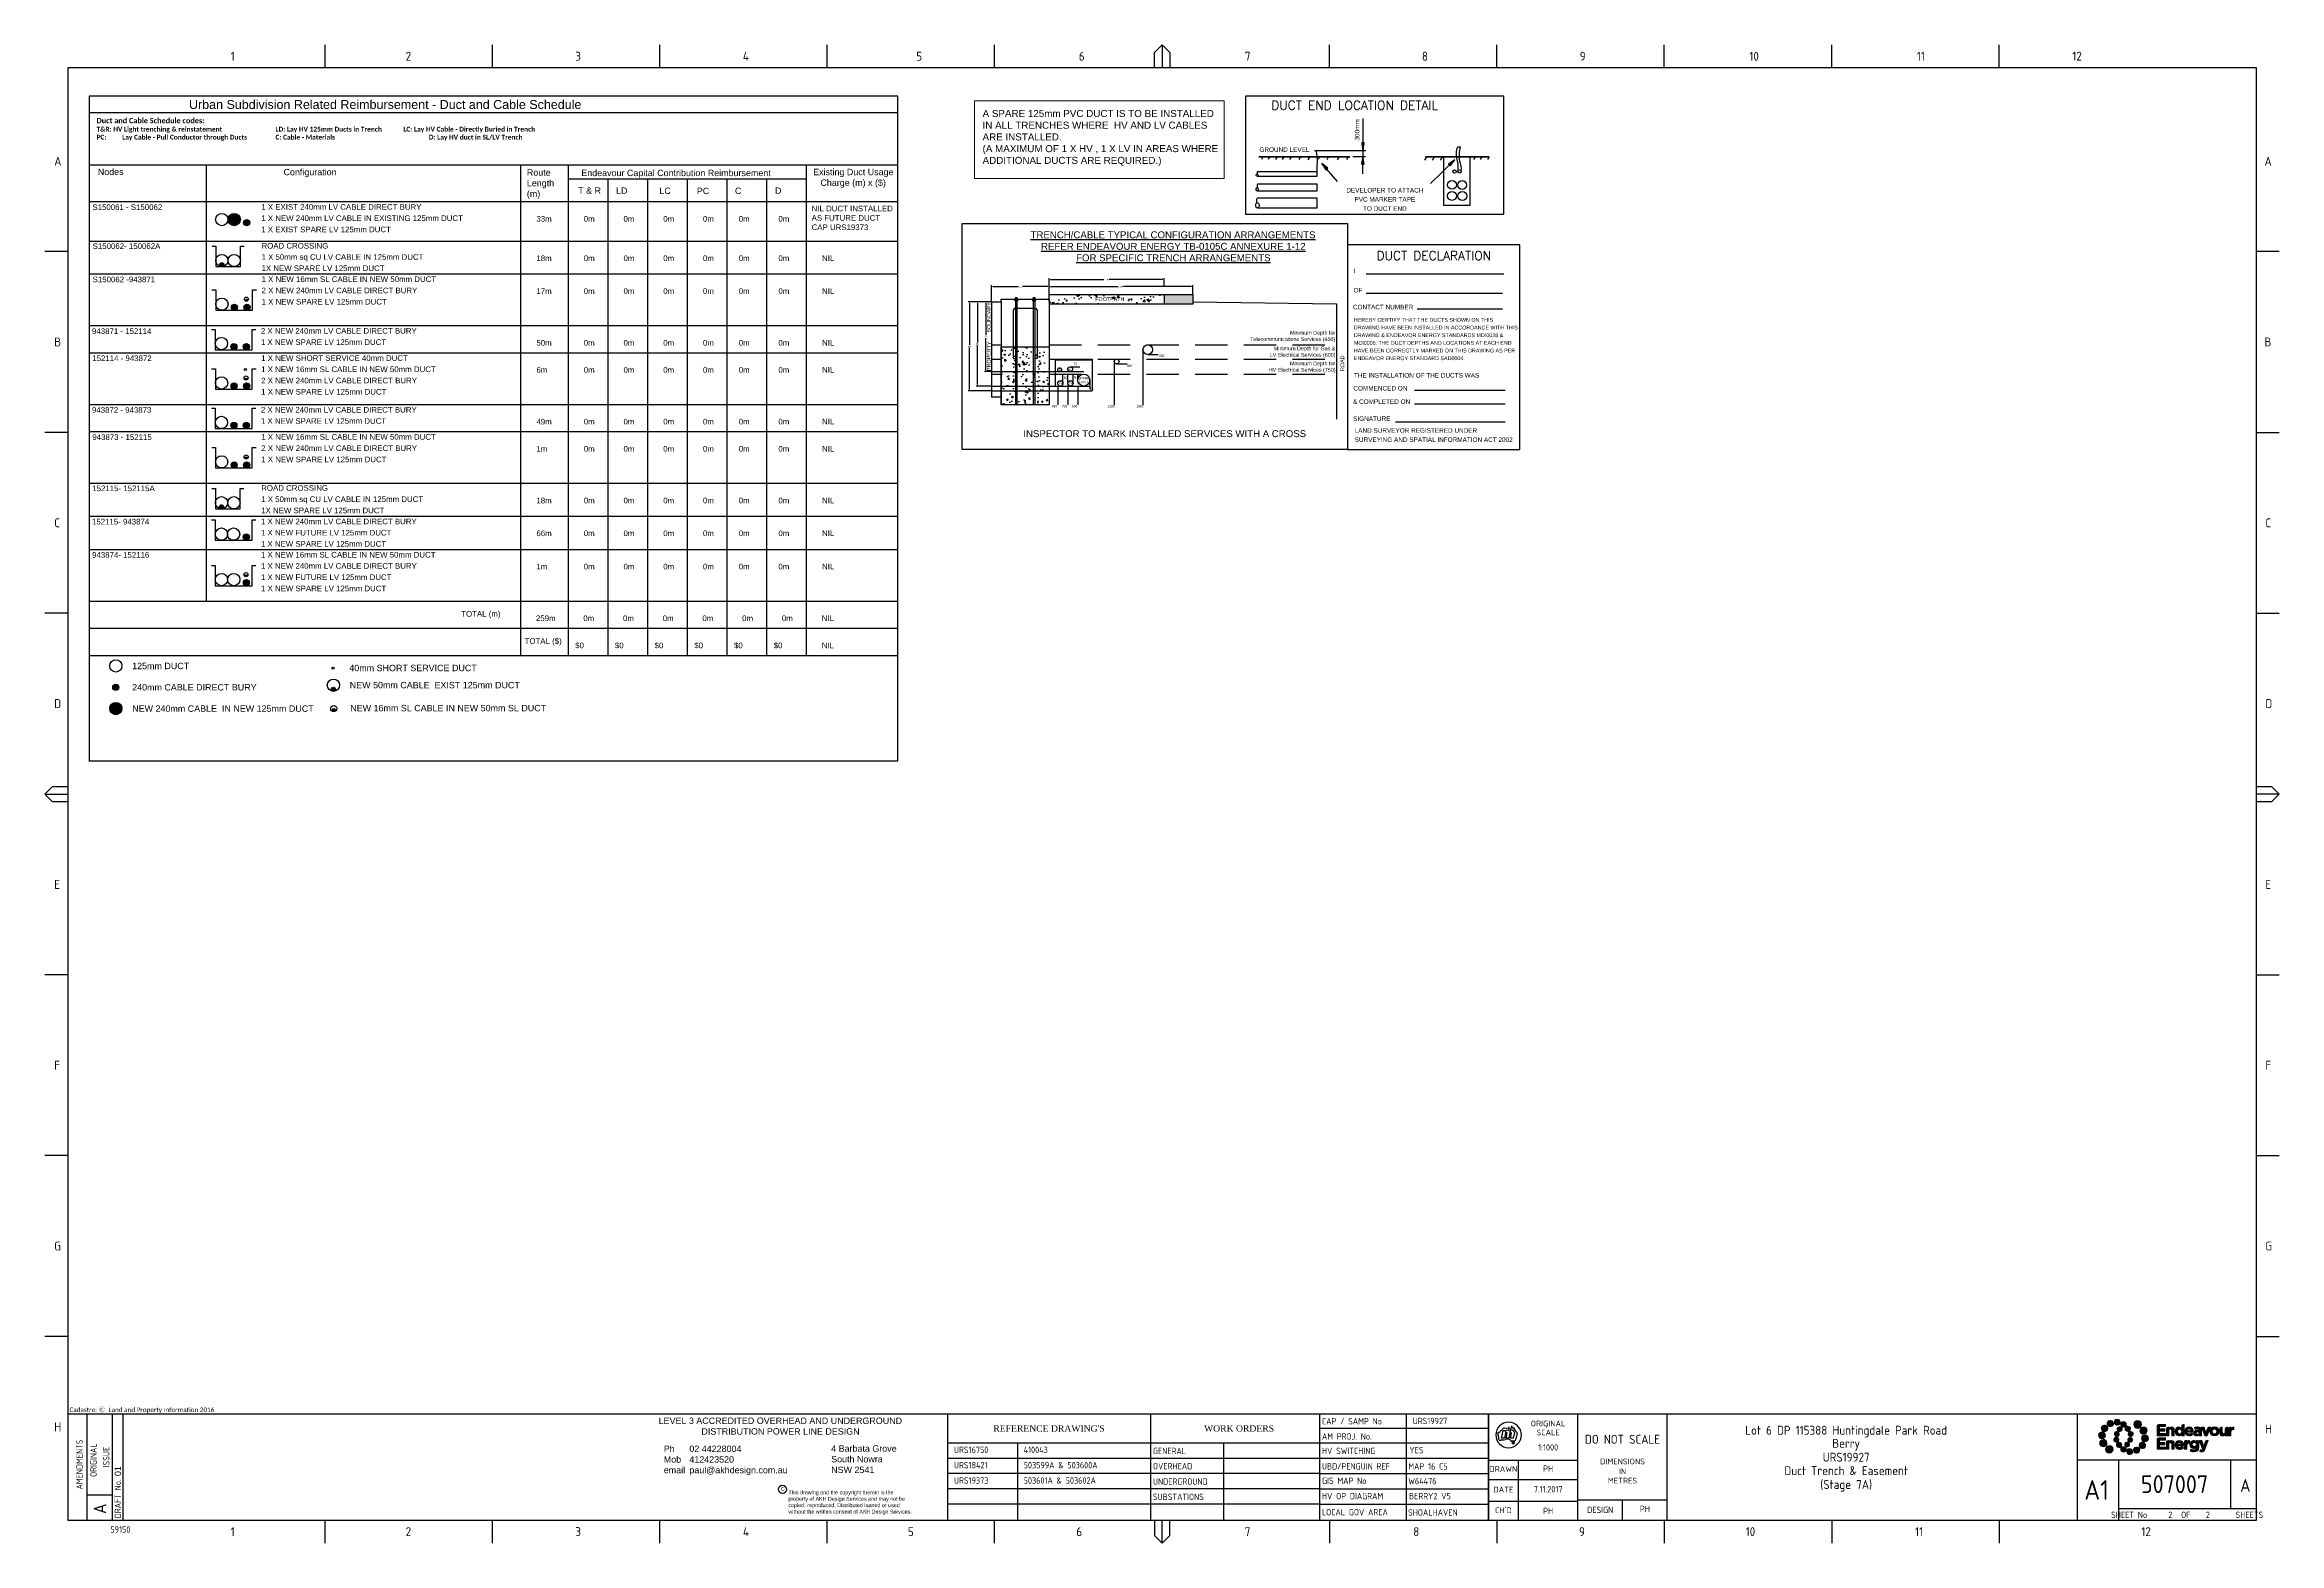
# Paper-space layout 'Duct2' of a CAD drawing. Header units: metres. Extents: x -30 to 845, y -5 to 581.
import ezdxf
from ezdxf.enums import TextEntityAlignment as Align

# ---------------------------------------------------------------- set-up
doc = ezdxf.new("R2010")
doc.units = ezdxf.units.M
for name, pattern in [('Cable Exist UG', [8.2, 4, -1.2, 1.8, -1.2]), ('DASHED2', [9.525, 6.35, -3.175]), ('IE Trench LV', [6.5, 5, -1.5])]:
    doc.linetypes.add(name, pattern=pattern)
doc.layers.get('0').update_dxf_attribs({"color": 6})
for name, color, linetype in [('_User Miscellaneous1', 251, 'Continuous'), ('_User Miscellaneous2', 7, 'Continuous'), ('Duct_SP_NEW', 2, 'Continuous'), ('Notes', 7, 'Continuous'), ('SupportsUG_SP_EXT', 7, 'Continuous')]:
    doc.layers.add(name, color=color, linetype=linetype)
doc.styles.add('Elec', font='romand__.ttf')
doc.styles.add('iecISOCP', font='isocp.shx')
doc.styles.add('iecTimesNewRoman', font='times.ttf')
doc.styles.get("Standard").update_dxf_attribs({"font": 'arial.ttf'})
doc.dimstyles.get("Standard").update_dxf_attribs({"dimtxt": 0.18, "dimasz": 0.18, "dimexe": 0.18, "dimexo": 0.0625, "dimgap": 0.09, "dimtad": 0, "dimtih": 1, "dimtoh": 1, "dimdec": 4, "dimzin": 0, "dimdsep": 46, "dimtxsty": 'Standard', "dimcen": 0.09, "dimadec": 0, "dimazin": 0, "dimtfac": 1, "dimtdec": 4, "dimtofl": 0, "dimtmove": 0, "dimatfit": 3, "dimfxl": 1, "dimtolj": 1, "dimtzin": 0, "dimarcsym": 0})
pattern_1 = [(50, (317.548, 502.06), (6.83193, -0.59772), [0.71438, -7.85813]), (355, (317.548, 502.06), (-1.3216, 7.16462), [0.5715, -6.2865]), (100.451, (318.117, 502.01), (5.51034, 6.56688), [0.60713, -6.67838]), (46.184, (317.548, 503.965), (10.16546, -1.5766), [1.0716, -11.7872]), (96.636, (318.395, 503.833), (8.9027, 9.2785), [0.9107, -10.0176]), (351.184, (317.548, 503.965), (8.9027, 9.2784), [0.85725, -9.42975]), (21, (318.5004, 503.4886), (5.68556, -3.83496), [0.71438, -7.85813]), (326, (318.5004, 503.4886), (2.31758, 6.90705), [0.5715, -6.2865]), (71.4514, (318.974, 503.169), (8.0031, 3.0721), [0.60713, -6.67838]), (37.5, (317.548, 502.0599), (0.11582, 3.170814), [0, -6.2103, 0, -6.38175, 0, -6.31031]), (7.5, (317.548, 502.06), (2.50574, 3.75677), [0, -3.63855, 0, -6.06742, 0, -2.40506]), (327.5, (315.4238, 502.06), (5.08465, -0.21483), [0, -2.38125, 0, -7.4295, 0, -9.85838]), (317.5, (314.4713, 502.06), (5.55484, 0.9535), [0, -3.09563, 0, -4.93395, 0, -7.00088])]

# ---------------------------------------------------------------- blocks, each defined once
blk = doc.blocks.new('A$C30A46249')
at = {"color": 7, "lineweight": -3, "insert": (6.92, 4.97), "char_height": 1.79, "attachment_point": 7, "line_spacing_factor": 1.2}
blk.add_mtext('{\\fCalibri|b0|i0|c0|p34;\\C256;Cadastre: \\fMS Gothic|b0|i0|c128|p49;\\C250;\\c2236962;Ⓒ\\fMS Gothic|b0|i0|c0|p49; \\fCalibri|b0|i0|c0|p34;\\C256;Land and Property Information 2016}', dxfattribs=at)
blk = doc.blocks.new('akhlogo')
at = {"layer": '_User Miscellaneous2'}
blk.add_circle((113.53, 12.12), 1.6, dxfattribs=at)
at = {"layer": '_User Miscellaneous2', "attachment_point": 1}
for s, insert, char_height, width in [('\\pi5.9046;LEVEL 3 ACCREDITED OVERHEAD AND UNDERGROUND \\P\\pi22.653;DISTRIBUTION POWER LINE DESIGN ', (59.13, 40.21), 2.5, 106.6522), ('Ph ^I02 44228004{\\fCalibri|b0|i0|c0|p34; ^J}Mob^I412423520\\Pemail^Ipaul@akhdesign.com.au', (67.06, 29.24), 2.5, 53.0212), ('4 Barbata Grove\\PSouth Nowra\\PNSW 2541', (132.56, 29.34), 2.5, 39.4695), ('This drawing and the copyright therein is the property of AKH Design Services and may not be copied, reproduced, Distributed loaned or used without the written consent of AKH Design Services.', (115.82, 11.65), 1.5, 48.7359)]:
    blk.add_mtext(s, dxfattribs=dict(at, insert=insert, char_height=char_height, width=width))
at = {"layer": '_User Miscellaneous2', "char_height": 1.5, "attachment_point": 1}
for insert in [(112.87, 13), (112.88, 13)]:
    blk.add_mtext('C', dxfattribs=dict(at, insert=insert))
blk = doc.blocks.new('EE_LOGO')
h = blk.add_hatch(color=7)
edge = h.paths.add_edge_path()
edge.add_spline(control_points=[(-25.34, 1.94), (-26.08, 1.98), (-26.72, 1.41), (-26.77, 0.66), (-26.81, -0.09), (-26.24, -0.72), (-25.49, -0.77), (-24.74, -0.81), (-24.1, -0.24), (-24.06, 0.51), (-24.02, 1.25), (-24.59, 1.89), (-25.34, 1.94)], knot_values=[0, 0, 0, 0, 1, 1, 1, 2, 2, 2, 3, 3, 3, 4, 4, 4, 4], degree=3, periodic=0)
h = blk.add_hatch(color=7)
edge = h.paths.add_edge_path()
edge.add_spline(control_points=[(-23.73, 4.46), (-24.34, 4.81), (-25.13, 4.61), (-25.49, 3.99), (-25.85, 3.38), (-25.64, 2.59), (-25.03, 2.23), (-24.41, 1.87), (-23.63, 2.08), (-23.27, 2.69), (-22.91, 3.31), (-23.12, 4.1), (-23.73, 4.46)], knot_values=[0, 0, 0, 0, 1, 1, 1, 2, 2, 2, 3, 3, 3, 4, 4, 4, 4], degree=3, periodic=0)
h = blk.add_hatch(color=7)
edge = h.paths.add_edge_path()
edge.add_spline(control_points=[(-21.12, 5.87), (-21.48, 6.44), (-22.24, 6.61), (-22.81, 6.24), (-23.37, 5.88), (-23.54, 5.12), (-23.17, 4.55), (-22.81, 3.98), (-22.05, 3.82), (-21.48, 4.19), (-20.92, 4.55), (-20.75, 5.31), (-21.12, 5.87)], knot_values=[0, 0, 0, 0, 1, 1, 1, 2, 2, 2, 3, 3, 3, 4, 4, 4, 4], degree=3, periodic=0)
h = blk.add_hatch(color=7)
edge = h.paths.add_edge_path()
edge.add_spline(control_points=[(-19.43, 2.06), (-19.94, 2.17), (-20.44, 1.84), (-20.55, 1.33), (-20.66, 0.82), (-20.34, 0.32), (-19.83, 0.21), (-19.32, 0.1), (-18.81, 0.42), (-18.71, 0.93), (-18.59, 1.44), (-18.92, 1.95), (-19.43, 2.06)], knot_values=[0, 0, 0, 0, 1, 1, 1, 2, 2, 2, 3, 3, 3, 4, 4, 4, 4], degree=3, periodic=0)
h = blk.add_hatch(color=7)
edge = h.paths.add_edge_path()
edge.add_spline(control_points=[(-18.27, 5.87), (-18.34, 6.5), (-18.91, 6.97), (-19.54, 6.9), (-20.18, 6.84), (-20.65, 6.27), (-20.58, 5.63), (-20.52, 4.99), (-19.95, 4.53), (-19.31, 4.59), (-18.67, 4.66), (-18.21, 5.23), (-18.27, 5.87)], knot_values=[0, 0, 0, 0, 1, 1, 1, 2, 2, 2, 3, 3, 3, 4, 4, 4, 4], degree=3, periodic=0)
h = blk.add_hatch(color=7)
edge = h.paths.add_edge_path()
edge.add_spline(control_points=[(-15.91, 4.86), (-15.91, 4.26), (-16.4, 3.77), (-17, 3.77), (-17.6, 3.77), (-18.08, 4.26), (-18.08, 4.86), (-18.08, 5.46), (-17.6, 5.95), (-17, 5.95), (-16.4, 5.95), (-15.91, 5.46), (-15.91, 4.86)], knot_values=[0, 0, 0, 0, 1, 1, 1, 2, 2, 2, 3, 3, 3, 4, 4, 4, 4], degree=3, periodic=0)
edge = h.paths.add_edge_path()
edge.add_spline(control_points=[(-18.29, 3.97), (-18.8, 4.08), (-19.3, 3.76), (-19.41, 3.25), (-19.52, 2.74), (-19.2, 2.23), (-18.69, 2.12), (-18.18, 2.01), (-17.67, 2.33), (-17.56, 2.84), (-17.45, 3.35), (-17.78, 3.86), (-18.29, 3.97)], knot_values=[0, 0, 0, 0, 1, 1, 1, 2, 2, 2, 3, 3, 3, 4, 4, 4, 4], degree=3, periodic=0)
h = blk.add_hatch(color=7)
edge = h.paths.add_edge_path()
edge.add_spline(control_points=[(-14.59, 2.36), (-14.16, 2.75), (-14.12, 3.41), (-14.51, 3.84), (-14.89, 4.27), (-15.55, 4.31), (-15.99, 3.93), (-16.42, 3.54), (-16.46, 2.88), (-16.07, 2.45), (-15.69, 2.01), (-15.02, 1.98), (-14.59, 2.36)], knot_values=[0, 0, 0, 0, 1, 1, 1, 2, 2, 2, 3, 3, 3, 4, 4, 4, 4], degree=3, periodic=0)
edge = h.paths.add_edge_path()
edge.add_spline(control_points=[(-15.91, 4.86), (-15.91, 4.26), (-16.4, 3.77), (-17, 3.77), (-17.6, 3.77), (-18.08, 4.26), (-18.08, 4.86), (-18.08, 5.46), (-17.6, 5.95), (-17, 5.95), (-16.4, 5.95), (-15.91, 5.46), (-15.91, 4.86)], knot_values=[0, 0, 0, 0, 1, 1, 1, 2, 2, 2, 3, 3, 3, 4, 4, 4, 4], degree=3, periodic=0)
h = blk.add_hatch(color=7)
edge = h.paths.add_edge_path()
edge.add_spline(control_points=[(-15.91, 4.86), (-15.91, 4.26), (-16.4, 3.77), (-17, 3.77), (-17.6, 3.77), (-18.08, 4.26), (-18.08, 4.86), (-18.08, 5.46), (-17.6, 5.95), (-17, 5.95), (-16.4, 5.95), (-15.91, 5.46), (-15.91, 4.86)], knot_values=[0, 0, 0, 0, 1, 1, 1, 2, 2, 2, 3, 3, 3, 4, 4, 4, 4], degree=3, periodic=0)
edge = h.paths.add_edge_path(flags=16)
edge.add_spline(control_points=[(-15.91, 4.86), (-15.91, 4.26), (-16.4, 3.77), (-17, 3.77), (-17.6, 3.77), (-18.08, 4.26), (-18.08, 4.86), (-18.08, 5.46), (-17.6, 5.95), (-17, 5.95), (-16.4, 5.95), (-15.91, 5.46), (-15.91, 4.86)], knot_values=[0, 0, 0, 0, 1, 1, 1, 2, 2, 2, 3, 3, 3, 4, 4, 4, 4], degree=3, periodic=0)
h = blk.add_hatch(color=7)
edge = h.paths.add_edge_path()
edge.add_spline(control_points=[(-13.94, 0.18), (-13.41, 0.32), (-13.09, 0.87), (-13.23, 1.4), (-13.37, 1.93), (-13.92, 2.25), (-14.45, 2.11), (-14.98, 1.97), (-15.3, 1.42), (-15.16, 0.89), (-15.02, 0.36), (-14.47, 0.04), (-13.94, 0.18)], knot_values=[0, 0, 0, 0, 1, 1, 1, 2, 2, 2, 3, 3, 3, 4, 4, 4, 4], degree=3, periodic=0)
h = blk.add_hatch(color=7)
edge = h.paths.add_edge_path()
edge.add_spline(control_points=[(-9.93, 4.86), (-9.93, 4.03), (-10.61, 3.35), (-11.44, 3.35), (-12.28, 3.35), (-12.95, 4.03), (-12.95, 4.86), (-12.95, 5.69), (-12.28, 6.37), (-11.44, 6.37), (-10.61, 6.37), (-9.93, 5.69), (-9.93, 4.86)], knot_values=[0, 0, 0, 0, 1, 1, 1, 2, 2, 2, 3, 3, 3, 4, 4, 4, 4], degree=3, periodic=0)
h = blk.add_hatch(color=7)
edge = h.paths.add_edge_path()
edge.add_spline(control_points=[(-8.55, 1.13), (-7.83, 1.45), (-7.5, 2.29), (-7.82, 3.01), (-8.14, 3.73), (-8.98, 4.06), (-9.7, 3.74), (-10.42, 3.42), (-10.75, 2.58), (-10.43, 1.86), (-10.11, 1.14), (-9.27, 0.81), (-8.55, 1.13)], knot_values=[0, 0, 0, 0, 1, 1, 1, 2, 2, 2, 3, 3, 3, 4, 4, 4, 4], degree=3, periodic=0)
h = blk.add_hatch(color=7)
edge = h.paths.add_edge_path()
edge.add_spline(control_points=[(-8.66, -1.92), (-7.91, -1.96), (-7.27, -1.39), (-7.23, -0.64), (-7.19, 0.1), (-7.76, 0.74), (-8.51, 0.78), (-9.25, 0.83), (-9.89, 0.26), (-9.94, -0.49), (-9.98, -1.24), (-9.41, -1.88), (-8.66, -1.92)], knot_values=[0, 0, 0, 0, 1, 1, 1, 2, 2, 2, 3, 3, 3, 4, 4, 4, 4], degree=3, periodic=0)
h = blk.add_hatch(color=7)
edge = h.paths.add_edge_path()
edge.add_spline(control_points=[(-3.85, 0.44), (-3.85, 0.44), (-3.85, 4.25), (-3.85, 4.3), (-3.85, 4.35), (-3.85, 4.86), (-3.29, 4.86), (-2.74, 4.86), (-0.49, 4.86), (-0.49, 4.86), (-0.49, 4.86), (-0.49, 4), (-0.49, 4), (-0.49, 4), (-2.89, 4), (-2.89, 4), (-2.89, 4), (-2.89, 3.1), (-2.89, 3.1), (-2.89, 3.1), (-0.8, 3.1), (-0.8, 3.1), (-0.8, 3.1), (-0.8, 2.23), (-0.8, 2.23), (-0.8, 2.23), (-2.89, 2.23), (-2.89, 2.23), (-2.89, 2.23), (-2.89, 1.31), (-2.89, 1.31), (-2.89, 1.31), (-0.49, 1.31), (-0.49, 1.31), (-0.49, 1.31), (-0.49, 0.44), (-0.49, 0.44), (-0.49, 0.44), (-3.85, 0.44), (-3.85, 0.44)], knot_values=[0, 0, 0, 0, 1, 1, 1, 2, 2, 2, 3, 3, 3, 4, 4, 4, 5, 5, 5, 6, 6, 6, 7, 7, 7, 8, 8, 8, 9, 9, 9, 10, 10, 10, 11, 11, 11, 12, 12, 12, 13, 13, 13, 13], degree=3, periodic=0)
h = blk.add_hatch(color=7)
edge = h.paths.add_edge_path()
edge.add_spline(control_points=[(1.94, 0.44), (1.94, 0.44), (1.94, 2.33), (1.94, 2.33), (1.94, 2.78), (1.73, 3.02), (1.36, 3.02), (1, 3.02), (0.76, 2.78), (0.76, 2.33), (0.76, 2.33), (0.76, 0.44), (0.76, 0.44), (0.76, 0.44), (-0.2, 0.44), (-0.2, 0.44), (-0.2, 0.44), (-0.2, 3.21), (-0.2, 3.27), (-0.2, 3.33), (-0.2, 3.82), (0.36, 3.82), (0.76, 3.82), (0.76, 3.82), (0.76, 3.82), (0.76, 3.82), (0.76, 3.35), (0.76, 3.35), (0.98, 3.63), (1.27, 3.89), (1.75, 3.89), (2.48, 3.89), (2.9, 3.41), (2.9, 2.63), (2.9, 2.63), (2.9, 0.44), (2.9, 0.44), (2.9, 0.44), (1.94, 0.44), (1.94, 0.44)], knot_values=[0, 0, 0, 0, 1, 1, 1, 2, 2, 2, 3, 3, 3, 4, 4, 4, 5, 5, 5, 6, 6, 6, 7, 7, 7, 8, 8, 8, 9, 9, 9, 10, 10, 10, 11, 11, 11, 12, 12, 12, 13, 13, 13, 13], degree=3, periodic=0)
h = blk.add_hatch(color=7)
edge = h.paths.add_edge_path(flags=16)
edge.add_spline(control_points=[(5.8, 2.13), (5.8, 2.69), (5.43, 3.07), (4.98, 3.07), (4.53, 3.07), (4.15, 2.7), (4.15, 2.13), (4.15, 2.13), (4.15, 2.12), (4.15, 2.12), (4.15, 1.56), (4.53, 1.19), (4.98, 1.19), (5.43, 1.19), (5.8, 1.56), (5.8, 2.12), (5.8, 2.12), (5.8, 2.13), (5.8, 2.13)], knot_values=[0, 0, 0, 0, 1, 1, 1, 2, 2, 2, 3, 3, 3, 4, 4, 4, 5, 5, 5, 6, 6, 6, 6], degree=3, periodic=0)
edge = h.paths.add_edge_path()
edge.add_spline(control_points=[(5.79, 0.44), (5.79, 0.44), (5.79, 0.92), (5.79, 0.92), (5.55, 0.6), (5.23, 0.37), (4.73, 0.37), (3.94, 0.37), (3.19, 0.99), (3.19, 2.12), (3.19, 2.12), (3.19, 2.13), (3.19, 2.13), (3.19, 3.26), (3.93, 3.88), (4.73, 3.88), (5.24, 3.88), (5.56, 3.65), (5.79, 3.38), (5.79, 3.38), (5.79, 4.27), (5.79, 4.3), (5.79, 4.34), (5.79, 4.86), (6.34, 4.86), (6.73, 4.86), (6.75, 4.86), (6.75, 4.86), (6.75, 4.86), (6.75, 0.44), (6.75, 0.44), (6.75, 0.44), (5.79, 0.44), (5.79, 0.44)], knot_values=[0, 0, 0, 0, 1, 1, 1, 2, 2, 2, 3, 3, 3, 4, 4, 4, 5, 5, 5, 6, 6, 6, 7, 7, 7, 8, 8, 8, 9, 9, 9, 10, 10, 10, 11, 11, 11, 11], degree=3, periodic=0)
h = blk.add_hatch(color=7)
edge = h.paths.add_edge_path()
edge.add_spline(control_points=[(8.69, 3.89), (7.7, 3.89), (7.01, 3.09), (7.01, 2.13), (7.01, 2.13), (7.01, 2.12), (7.01, 2.12), (7.01, 1.08), (7.77, 0.37), (8.78, 0.37), (9.39, 0.37), (9.85, 0.61), (10.16, 1), (10.16, 1), (9.62, 1.48), (9.62, 1.48), (9.35, 1.24), (9.12, 1.14), (8.79, 1.14), (8.33, 1.13), (8, 1.49), (7.95, 1.86), (7.91, 2.18), (7.93, 2.29), (7.95, 2.43), (8.02, 2.85), (8.29, 3.12), (8.69, 3.12), (9.09, 3.12), (9.34, 2.83), (9.4, 2.4), (9.4, 2.4), (8.14, 2.4), (8.14, 2.4), (8.14, 2.4), (8.12, 1.8), (8.64, 1.8), (9.17, 1.8), (10.32, 1.8), (10.32, 1.8), (10.33, 1.89), (10.34, 1.95), (10.34, 2.04), (10.34, 2.04), (10.34, 2.05), (10.34, 2.05), (10.34, 3.01), (9.82, 3.89), (8.69, 3.89)], knot_values=[0, 0, 0, 0, 1, 1, 1, 2, 2, 2, 3, 3, 3, 4, 4, 4, 5, 5, 5, 6, 6, 6, 7, 7, 7, 8, 8, 8, 9, 9, 9, 10, 10, 10, 11, 11, 11, 12, 12, 12, 13, 13, 13, 14, 14, 14, 15, 15, 15, 16, 16, 16, 16], degree=3, periodic=0)
h = blk.add_hatch(color=7)
edge = h.paths.add_edge_path(flags=16)
edge.add_spline(control_points=[(12.69, 1.8), (12.53, 1.88), (12.31, 1.93), (12.08, 1.93), (11.67, 1.93), (11.42, 1.77), (11.42, 1.46), (11.42, 1.46), (11.42, 1.45), (11.42, 1.45), (11.42, 1.19), (11.63, 1.04), (11.94, 1.04), (12.39, 1.04), (12.69, 1.29), (12.69, 1.63), (12.69, 1.63), (12.69, 1.8), (12.69, 1.8)], knot_values=[0, 0, 0, 0, 1, 1, 1, 2, 2, 2, 3, 3, 3, 4, 4, 4, 5, 5, 5, 6, 6, 6, 6], degree=3, periodic=0)
edge = h.paths.add_edge_path()
edge.add_spline(control_points=[(12.67, 0.44), (12.67, 0.44), (12.67, 0.81), (12.67, 0.81), (12.44, 0.55), (12.12, 0.38), (11.65, 0.38), (11.01, 0.38), (10.49, 0.74), (10.49, 1.41), (10.49, 1.41), (10.49, 1.42), (10.49, 1.42), (10.49, 2.16), (11.05, 2.5), (11.85, 2.5), (12.19, 2.5), (12.44, 2.45), (12.68, 2.37), (12.68, 2.37), (12.68, 2.42), (12.68, 2.42), (12.68, 2.82), (12.43, 3.07), (11.95, 3.07), (11.59, 3.07), (11.33, 3), (11.02, 2.89), (11.02, 2.89), (10.78, 3.62), (10.78, 3.62), (11.15, 3.78), (11.52, 3.89), (12.09, 3.89), (13.14, 3.89), (13.6, 3.35), (13.6, 2.43), (13.6, 2.43), (13.6, 0.44), (13.6, 0.44), (13.6, 0.44), (12.67, 0.44), (12.67, 0.44)], knot_values=[0, 0, 0, 0, 1, 1, 1, 2, 2, 2, 3, 3, 3, 4, 4, 4, 5, 5, 5, 6, 6, 6, 7, 7, 7, 8, 8, 8, 9, 9, 9, 10, 10, 10, 11, 11, 11, 12, 12, 12, 13, 13, 13, 14, 14, 14, 14], degree=3, periodic=0)
h = blk.add_hatch(color=7)
edge = h.paths.add_edge_path()
edge.add_spline(control_points=[(15.71, 0.44), (15.71, 0.44), (14.84, 0.44), (14.84, 0.44), (14.84, 0.44), (13.51, 3.83), (13.51, 3.83), (13.51, 3.83), (14.53, 3.83), (14.53, 3.83), (14.53, 3.83), (15.28, 1.58), (15.28, 1.58), (15.28, 1.58), (15.86, 3.3), (15.86, 3.3), (15.86, 3.3), (16.02, 3.83), (16.4, 3.83), (16.78, 3.83), (17.04, 3.83), (17.04, 3.83), (17.04, 3.83), (15.71, 0.44), (15.71, 0.44)], knot_values=[0, 0, 0, 0, 1, 1, 1, 2, 2, 2, 3, 3, 3, 4, 4, 4, 5, 5, 5, 6, 6, 6, 7, 7, 7, 8, 8, 8, 8], degree=3, periodic=0)
h = blk.add_hatch(color=7)
edge = h.paths.add_edge_path(flags=16)
edge.add_spline(control_points=[(19.52, 2.16), (19.52, 2.66), (19.16, 3.09), (18.63, 3.09), (18.08, 3.09), (17.75, 2.67), (17.75, 2.17), (17.75, 2.17), (17.75, 2.16), (17.75, 2.16), (17.75, 1.66), (18.11, 1.22), (18.64, 1.22), (19.19, 1.22), (19.52, 1.65), (19.52, 2.15), (19.52, 2.15), (19.52, 2.16), (19.52, 2.16)], knot_values=[0, 0, 0, 0, 1, 1, 1, 2, 2, 2, 3, 3, 3, 4, 4, 4, 5, 5, 5, 6, 6, 6, 6], degree=3, periodic=0)
edge = h.paths.add_edge_path()
edge.add_spline(control_points=[(18.63, 0.4), (17.58, 0.4), (16.8, 1.17), (16.8, 2.15), (16.8, 2.15), (16.8, 2.16), (16.8, 2.16), (16.8, 3.13), (17.59, 3.92), (18.64, 3.92), (19.69, 3.92), (20.46, 3.14), (20.46, 2.17), (20.46, 2.17), (20.46, 2.16), (20.46, 2.16), (20.46, 1.19), (19.68, 0.4), (18.63, 0.4)], knot_values=[0, 0, 0, 0, 1, 1, 1, 2, 2, 2, 3, 3, 3, 4, 4, 4, 5, 5, 5, 6, 6, 6, 6], degree=3, periodic=0)
h = blk.add_hatch(color=7)
edge = h.paths.add_edge_path()
edge.add_spline(control_points=[(22.86, 0.44), (22.86, 0.44), (22.86, 0.92), (22.86, 0.92), (22.64, 0.64), (22.36, 0.38), (21.87, 0.38), (21.15, 0.38), (20.72, 0.86), (20.72, 1.63), (20.72, 1.63), (20.72, 3.22), (20.72, 3.27), (20.72, 3.32), (20.72, 3.82), (21.28, 3.82), (21.68, 3.82), (21.68, 3.82), (21.68, 3.82), (21.68, 3.82), (21.68, 1.94), (21.68, 1.94), (21.68, 1.48), (21.9, 1.25), (22.26, 1.25), (22.63, 1.25), (22.86, 1.48), (22.86, 1.94), (22.86, 1.94), (22.86, 3.2), (22.86, 3.27), (22.86, 3.34), (22.87, 3.82), (23.42, 3.82), (23.82, 3.82), (23.82, 3.82), (23.82, 3.82), (23.82, 3.82), (23.82, 0.44), (23.82, 0.44), (23.82, 0.44), (22.86, 0.44), (22.86, 0.44)], knot_values=[0, 0, 0, 0, 1, 1, 1, 2, 2, 2, 3, 3, 3, 4, 4, 4, 5, 5, 5, 6, 6, 6, 7, 7, 7, 8, 8, 8, 9, 9, 9, 10, 10, 10, 11, 11, 11, 12, 12, 12, 13, 13, 13, 14, 14, 14, 14], degree=3, periodic=0)
h = blk.add_hatch(color=7)
edge = h.paths.add_edge_path()
edge.add_spline(control_points=[(26.09, 2.88), (25.46, 2.88), (25.06, 2.5), (25.06, 1.69), (25.06, 1.69), (25.06, 0.44), (25.06, 0.44), (25.06, 0.44), (24.1, 0.44), (24.1, 0.44), (24.1, 0.44), (24.1, 3.24), (24.1, 3.27), (24.1, 3.3), (24.1, 3.83), (24.66, 3.83), (25.22, 3.83), (25.06, 3.83), (25.06, 3.83), (25.06, 3.83), (25.06, 3.14), (25.06, 3.14), (25.26, 3.61), (25.58, 3.91), (26.14, 3.89), (26.14, 3.89), (26.14, 2.88), (26.14, 2.88), (26.14, 2.88), (26.09, 2.88), (26.09, 2.88)], knot_values=[0, 0, 0, 0, 1, 1, 1, 2, 2, 2, 3, 3, 3, 4, 4, 4, 5, 5, 5, 6, 6, 6, 7, 7, 7, 8, 8, 8, 9, 9, 9, 10, 10, 10, 10], degree=3, periodic=0)
h = blk.add_hatch(color=7)
edge = h.paths.add_edge_path()
edge.add_spline(control_points=[(-25.45, -1.11), (-26.17, -1.43), (-26.5, -2.27), (-26.18, -2.99), (-25.86, -3.71), (-25.02, -4.04), (-24.3, -3.72), (-23.58, -3.4), (-23.25, -2.56), (-23.57, -1.84), (-23.88, -1.12), (-24.72, -0.79), (-25.45, -1.11)], knot_values=[0, 0, 0, 0, 1, 1, 1, 2, 2, 2, 3, 3, 3, 4, 4, 4, 4], degree=3, periodic=0)
h = blk.add_hatch(color=7)
edge = h.paths.add_edge_path()
edge.add_spline(control_points=[(-24.06, -4.84), (-24.06, -4.01), (-23.39, -3.33), (-22.55, -3.33), (-21.72, -3.33), (-21.04, -4.01), (-21.04, -4.84), (-21.04, -5.68), (-21.72, -6.35), (-22.55, -6.35), (-23.39, -6.35), (-24.06, -5.68), (-24.06, -4.84)], knot_values=[0, 0, 0, 0, 1, 1, 1, 2, 2, 2, 3, 3, 3, 4, 4, 4, 4], degree=3, periodic=0)
h = blk.add_hatch(color=7)
edge = h.paths.add_edge_path()
edge.add_spline(control_points=[(-20.06, -0.16), (-20.59, -0.3), (-20.9, -0.85), (-20.76, -1.38), (-20.63, -1.91), (-20.08, -2.23), (-19.55, -2.09), (-19.02, -1.95), (-18.7, -1.4), (-18.84, -0.87), (-18.98, -0.34), (-19.52, -0.02), (-20.06, -0.16)], knot_values=[0, 0, 0, 0, 1, 1, 1, 2, 2, 2, 3, 3, 3, 4, 4, 4, 4], degree=3, periodic=0)
h = blk.add_hatch(color=7)
edge = h.paths.add_edge_path()
edge.add_spline(control_points=[(-19.41, -2.34), (-19.84, -2.73), (-19.88, -3.39), (-19.49, -3.82), (-19.1, -4.26), (-18.44, -4.29), (-18.01, -3.91), (-17.58, -3.52), (-17.54, -2.86), (-17.93, -2.43), (-18.31, -2), (-18.97, -1.96), (-19.41, -2.34)], knot_values=[0, 0, 0, 0, 1, 1, 1, 2, 2, 2, 3, 3, 3, 4, 4, 4, 4], degree=3, periodic=0)
h = blk.add_hatch(color=7)
edge = h.paths.add_edge_path()
edge.add_spline(control_points=[(-18.08, -4.84), (-18.08, -4.24), (-17.6, -3.76), (-17, -3.76), (-16.4, -3.76), (-15.91, -4.24), (-15.91, -4.84), (-15.91, -5.44), (-16.4, -5.93), (-17, -5.93), (-17.6, -5.93), (-18.08, -5.44), (-18.08, -4.84)], knot_values=[0, 0, 0, 0, 1, 1, 1, 2, 2, 2, 3, 3, 3, 4, 4, 4, 4], degree=3, periodic=0)
h = blk.add_hatch(color=7)
edge = h.paths.add_edge_path()
edge.add_spline(control_points=[(-15.71, -3.95), (-15.2, -4.06), (-14.69, -3.74), (-14.58, -3.23), (-14.47, -2.72), (-14.8, -2.21), (-15.31, -2.1), (-15.82, -1.99), (-16.32, -2.32), (-16.43, -2.83), (-16.54, -3.34), (-16.22, -3.84), (-15.71, -3.95)], knot_values=[0, 0, 0, 0, 1, 1, 1, 2, 2, 2, 3, 3, 3, 4, 4, 4, 4], degree=3, periodic=0)
h = blk.add_hatch(color=7)
edge = h.paths.add_edge_path()
edge.add_spline(control_points=[(-15.72, -5.85), (-15.66, -6.49), (-15.09, -6.95), (-14.45, -6.89), (-13.81, -6.82), (-13.35, -6.25), (-13.41, -5.62), (-13.48, -4.98), (-14.05, -4.51), (-14.68, -4.58), (-15.33, -4.64), (-15.79, -5.21), (-15.72, -5.85)], knot_values=[0, 0, 0, 0, 1, 1, 1, 2, 2, 2, 3, 3, 3, 4, 4, 4, 4], degree=3, periodic=0)
h = blk.add_hatch(color=7)
edge = h.paths.add_edge_path()
edge.add_spline(control_points=[(-14.57, -2.04), (-14.06, -2.15), (-13.55, -1.83), (-13.44, -1.32), (-13.33, -0.81), (-13.66, -0.3), (-14.17, -0.19), (-14.68, -0.08), (-15.18, -0.4), (-15.29, -0.92), (-15.4, -1.43), (-15.08, -1.93), (-14.57, -2.04)], knot_values=[0, 0, 0, 0, 1, 1, 1, 2, 2, 2, 3, 3, 3, 4, 4, 4, 4], degree=3, periodic=0)
h = blk.add_hatch(color=7)
edge = h.paths.add_edge_path()
edge.add_spline(control_points=[(-12.88, -5.86), (-12.52, -6.43), (-11.76, -6.59), (-11.19, -6.23), (-10.62, -5.86), (-10.46, -5.1), (-10.82, -4.53), (-11.19, -3.97), (-11.95, -3.8), (-12.51, -4.17), (-13.08, -4.53), (-13.25, -5.29), (-12.88, -5.86)], knot_values=[0, 0, 0, 0, 1, 1, 1, 2, 2, 2, 3, 3, 3, 4, 4, 4, 4], degree=3, periodic=0)
h = blk.add_hatch(color=7)
edge = h.paths.add_edge_path()
edge.add_spline(control_points=[(-10.27, -4.44), (-9.65, -4.79), (-8.86, -4.59), (-8.51, -3.97), (-8.15, -3.36), (-8.36, -2.57), (-8.97, -2.22), (-9.58, -1.86), (-10.37, -2.06), (-10.73, -2.68), (-11.09, -3.29), (-10.88, -4.08), (-10.27, -4.44)], knot_values=[0, 0, 0, 0, 1, 1, 1, 2, 2, 2, 3, 3, 3, 4, 4, 4, 4], degree=3, periodic=0)
h = blk.add_hatch(color=7)
edge = h.paths.add_edge_path()
edge.add_spline(control_points=[(-3.85, -4.84), (-3.85, -4.84), (-3.85, -1.03), (-3.85, -0.98), (-3.85, -0.94), (-3.85, -0.42), (-3.29, -0.42), (-2.74, -0.42), (-0.49, -0.42), (-0.49, -0.42), (-0.49, -0.42), (-0.49, -1.29), (-0.49, -1.29), (-0.49, -1.29), (-2.89, -1.29), (-2.89, -1.29), (-2.89, -1.29), (-2.89, -2.19), (-2.89, -2.19), (-2.89, -2.19), (-0.8, -2.19), (-0.8, -2.19), (-0.8, -2.19), (-0.8, -3.05), (-0.8, -3.05), (-0.8, -3.05), (-2.89, -3.05), (-2.89, -3.05), (-2.89, -3.05), (-2.89, -3.98), (-2.89, -3.98), (-2.89, -3.98), (-0.49, -3.98), (-0.49, -3.98), (-0.49, -3.98), (-0.49, -4.84), (-0.49, -4.84), (-0.49, -4.84), (-3.85, -4.84), (-3.85, -4.84)], knot_values=[0, 0, 0, 0, 1, 1, 1, 2, 2, 2, 3, 3, 3, 4, 4, 4, 5, 5, 5, 6, 6, 6, 7, 7, 7, 8, 8, 8, 9, 9, 9, 10, 10, 10, 11, 11, 11, 12, 12, 12, 13, 13, 13, 13], degree=3, periodic=0)
h = blk.add_hatch(color=7)
edge = h.paths.add_edge_path()
edge.add_spline(control_points=[(1.94, -4.84), (1.94, -4.84), (1.94, -2.96), (1.94, -2.96), (1.94, -2.5), (1.73, -2.27), (1.36, -2.27), (1, -2.27), (0.76, -2.5), (0.76, -2.96), (0.76, -2.96), (0.76, -4.84), (0.76, -4.84), (0.76, -4.84), (-0.2, -4.84), (-0.2, -4.84), (-0.2, -4.84), (-0.2, -2.07), (-0.2, -2.01), (-0.2, -1.96), (-0.2, -1.46), (0.36, -1.46), (0.76, -1.46), (0.76, -1.46), (0.76, -1.46), (0.76, -1.46), (0.76, -1.94), (0.76, -1.94), (0.98, -1.65), (1.27, -1.4), (1.75, -1.4), (2.48, -1.4), (2.9, -1.88), (2.9, -2.65), (2.9, -2.65), (2.9, -4.84), (2.9, -4.84), (2.9, -4.84), (1.94, -4.84), (1.94, -4.84)], knot_values=[0, 0, 0, 0, 1, 1, 1, 2, 2, 2, 3, 3, 3, 4, 4, 4, 5, 5, 5, 6, 6, 6, 7, 7, 7, 8, 8, 8, 9, 9, 9, 10, 10, 10, 11, 11, 11, 12, 12, 12, 13, 13, 13, 13], degree=3, periodic=0)
h = blk.add_hatch(color=7)
edge = h.paths.add_edge_path()
edge.add_spline(control_points=[(4.87, -1.4), (3.88, -1.4), (3.19, -2.19), (3.19, -3.16), (3.19, -3.16), (3.19, -3.17), (3.19, -3.17), (3.19, -4.21), (3.94, -4.92), (4.96, -4.92), (5.57, -4.92), (6.03, -4.68), (6.34, -4.29), (6.34, -4.29), (5.79, -3.8), (5.79, -3.8), (5.53, -4.05), (5.29, -4.14), (4.97, -4.15), (4.51, -4.16), (4.18, -3.79), (4.13, -3.42), (4.09, -3.1), (4.11, -3), (4.13, -2.86), (4.2, -2.44), (4.47, -2.17), (4.87, -2.17), (5.27, -2.17), (5.52, -2.46), (5.58, -2.89), (5.58, -2.89), (4.32, -2.89), (4.32, -2.89), (4.32, -2.89), (4.29, -3.49), (4.82, -3.49), (5.35, -3.49), (6.5, -3.49), (6.5, -3.49), (6.51, -3.4), (6.51, -3.34), (6.51, -3.25), (6.51, -3.25), (6.51, -3.23), (6.51, -3.23), (6.51, -2.27), (6, -1.4), (4.87, -1.4)], knot_values=[0, 0, 0, 0, 1, 1, 1, 2, 2, 2, 3, 3, 3, 4, 4, 4, 5, 5, 5, 6, 6, 6, 7, 7, 7, 8, 8, 8, 9, 9, 9, 10, 10, 10, 11, 11, 11, 12, 12, 12, 13, 13, 13, 14, 14, 14, 15, 15, 15, 16, 16, 16, 16], degree=3, periodic=0)
h = blk.add_hatch(color=7)
edge = h.paths.add_edge_path()
edge.add_spline(control_points=[(8.77, -2.4), (8.13, -2.4), (7.74, -2.79), (7.74, -3.6), (7.74, -3.6), (7.74, -4.85), (7.74, -4.85), (7.74, -4.85), (6.78, -4.85), (6.78, -4.85), (6.78, -4.85), (6.78, -2.05), (6.78, -2.02), (6.78, -1.99), (6.77, -1.46), (7.33, -1.46), (7.74, -1.46), (7.74, -1.46), (7.74, -1.46), (7.74, -1.46), (7.74, -2.15), (7.74, -2.15), (7.93, -1.68), (8.25, -1.37), (8.82, -1.4), (8.82, -1.4), (8.82, -2.4), (8.82, -2.4), (8.82, -2.4), (8.77, -2.4), (8.77, -2.4)], knot_values=[0, 0, 0, 0, 1, 1, 1, 2, 2, 2, 3, 3, 3, 4, 4, 4, 5, 5, 5, 6, 6, 6, 7, 7, 7, 8, 8, 8, 9, 9, 9, 10, 10, 10, 10], degree=3, periodic=0)
h = blk.add_hatch(color=7)
edge = h.paths.add_edge_path(flags=16)
edge.add_spline(control_points=[(11.56, -2.97), (11.56, -2.51), (11.2, -2.19), (10.73, -2.19), (10.26, -2.19), (9.91, -2.51), (9.91, -2.97), (9.91, -2.97), (9.91, -2.99), (9.91, -2.99), (9.91, -3.45), (10.26, -3.77), (10.73, -3.77), (11.2, -3.77), (11.56, -3.45), (11.56, -2.99), (11.56, -2.99), (11.56, -2.97), (11.56, -2.97)], knot_values=[0, 0, 0, 0, 1, 1, 1, 2, 2, 2, 3, 3, 3, 4, 4, 4, 5, 5, 5, 6, 6, 6, 6], degree=3, periodic=0)
edge = h.paths.add_edge_path()
edge.add_spline(control_points=[(10.62, -5.87), (10.07, -5.87), (9.55, -5.74), (9.12, -5.51), (9.12, -5.51), (9.45, -4.79), (9.45, -4.79), (9.8, -4.99), (10.14, -5.1), (10.59, -5.1), (11.25, -5.1), (11.56, -4.79), (11.56, -4.18), (11.56, -4.18), (11.56, -4.02), (11.56, -4.02), (11.27, -4.36), (10.96, -4.57), (10.45, -4.57), (9.66, -4.57), (8.95, -3.99), (8.95, -2.99), (8.95, -2.99), (8.95, -2.97), (8.95, -2.97), (8.95, -1.96), (9.68, -1.4), (10.45, -1.4), (10.98, -1.4), (11.29, -1.62), (11.54, -1.9), (11.54, -1.9), (11.54, -1.46), (11.54, -1.46), (11.54, -1.46), (11.54, -1.46), (11.95, -1.46), (12.51, -1.46), (12.5, -2.02), (12.5, -2.02), (12.5, -2.02), (12.5, -4.08), (12.5, -4.08), (12.5, -5.36), (11.87, -5.87), (10.62, -5.87)], knot_values=[0, 0, 0, 0, 1, 1, 1, 2, 2, 2, 3, 3, 3, 4, 4, 4, 5, 5, 5, 6, 6, 6, 7, 7, 7, 8, 8, 8, 9, 9, 9, 10, 10, 10, 11, 11, 11, 12, 12, 12, 13, 13, 13, 14, 14, 14, 15, 15, 15, 15], degree=3, periodic=0)
h = blk.add_hatch(color=7)
edge = h.paths.add_edge_path()
edge.add_spline(control_points=[(14.84, -4.92), (14.58, -5.61), (14.31, -5.87), (13.73, -5.87), (13.38, -5.87), (13.13, -5.78), (12.88, -5.64), (12.88, -5.64), (13.2, -4.94), (13.2, -4.94), (13.33, -5.02), (13.49, -5.07), (13.61, -5.07), (13.78, -5.07), (13.86, -5.02), (13.95, -4.85), (13.95, -4.85), (12.62, -1.46), (12.62, -1.46), (12.62, -1.46), (13.64, -1.46), (13.64, -1.46), (13.64, -1.46), (14.41, -3.76), (14.41, -3.76), (14.41, -3.76), (14.97, -2.01), (14.97, -2.01), (14.97, -2.01), (15.14, -1.46), (15.5, -1.46), (15.86, -1.46), (16.14, -1.46), (16.14, -1.46), (16.14, -1.46), (14.84, -4.92), (14.84, -4.92)], knot_values=[0, 0, 0, 0, 1, 1, 1, 2, 2, 2, 3, 3, 3, 4, 4, 4, 5, 5, 5, 6, 6, 6, 7, 7, 7, 8, 8, 8, 9, 9, 9, 10, 10, 10, 11, 11, 11, 12, 12, 12, 12], degree=3, periodic=0)
at = {"color": 7, "lineweight": 0}
for points in [[(-15.08, 2.11), (-15.08, 2.11)], [(-18.92, -2.1), (-18.92, -2.1)]]:
    blk.add_lwpolyline(points, dxfattribs=at)
for points, knots in [([(-25.34, 1.94), (-26.08, 1.98), (-26.72, 1.41), (-26.77, 0.66), (-26.81, -0.09), (-26.24, -0.72), (-25.49, -0.77), (-24.74, -0.81), (-24.1, -0.24), (-24.06, 0.51), (-24.02, 1.25), (-24.59, 1.89), (-25.34, 1.94)], [0, 0, 0, 0, 1, 1, 1, 2, 2, 2, 3, 3, 3, 4, 4, 4, 4]), ([(-23.73, 4.46), (-24.34, 4.81), (-25.13, 4.61), (-25.49, 3.99), (-25.85, 3.38), (-25.64, 2.59), (-25.03, 2.23), (-24.41, 1.87), (-23.63, 2.08), (-23.27, 2.69), (-22.91, 3.31), (-23.12, 4.1), (-23.73, 4.46)], [0, 0, 0, 0, 1, 1, 1, 2, 2, 2, 3, 3, 3, 4, 4, 4, 4]), ([(-21.12, 5.87), (-21.48, 6.44), (-22.24, 6.61), (-22.81, 6.24), (-23.37, 5.88), (-23.54, 5.12), (-23.17, 4.55), (-22.81, 3.98), (-22.05, 3.82), (-21.48, 4.19), (-20.92, 4.55), (-20.75, 5.31), (-21.12, 5.87)], [0, 0, 0, 0, 1, 1, 1, 2, 2, 2, 3, 3, 3, 4, 4, 4, 4]), ([(-19.43, 2.06), (-19.94, 2.17), (-20.44, 1.84), (-20.55, 1.33), (-20.66, 0.82), (-20.34, 0.32), (-19.83, 0.21), (-19.32, 0.1), (-18.81, 0.42), (-18.71, 0.93), (-18.59, 1.44), (-18.92, 1.95), (-19.43, 2.06)], [0, 0, 0, 0, 1, 1, 1, 2, 2, 2, 3, 3, 3, 4, 4, 4, 4]), ([(-18.27, 5.87), (-18.34, 6.5), (-18.91, 6.97), (-19.54, 6.9), (-20.18, 6.84), (-20.65, 6.27), (-20.58, 5.63), (-20.52, 4.99), (-19.95, 4.53), (-19.31, 4.59), (-18.67, 4.66), (-18.21, 5.23), (-18.27, 5.87)], [0, 0, 0, 0, 1, 1, 1, 2, 2, 2, 3, 3, 3, 4, 4, 4, 4]), ([(-18.29, 3.97), (-18.8, 4.08), (-19.3, 3.76), (-19.41, 3.25), (-19.52, 2.74), (-19.2, 2.23), (-18.69, 2.12), (-18.18, 2.01), (-17.67, 2.33), (-17.56, 2.84), (-17.45, 3.35), (-17.78, 3.86), (-18.29, 3.97)], [0, 0, 0, 0, 1, 1, 1, 2, 2, 2, 3, 3, 3, 4, 4, 4, 4]), ([(-15.91, 4.86), (-15.91, 4.26), (-16.4, 3.77), (-17, 3.77), (-17.6, 3.77), (-18.08, 4.26), (-18.08, 4.86), (-18.08, 5.46), (-17.6, 5.95), (-17, 5.95), (-16.4, 5.95), (-15.91, 5.46), (-15.91, 4.86)], [0, 0, 0, 0, 1, 1, 1, 2, 2, 2, 3, 3, 3, 4, 4, 4, 4]), ([(-15.91, 4.86), (-15.91, 4.26), (-16.4, 3.77), (-17, 3.77), (-17.6, 3.77), (-18.08, 4.26), (-18.08, 4.86), (-18.08, 5.46), (-17.6, 5.95), (-17, 5.95), (-16.4, 5.95), (-15.91, 5.46), (-15.91, 4.86)], [0, 0, 0, 0, 1, 1, 1, 2, 2, 2, 3, 3, 3, 4, 4, 4, 4]), ([(-14.59, 2.36), (-14.16, 2.75), (-14.12, 3.41), (-14.51, 3.84), (-14.89, 4.27), (-15.55, 4.31), (-15.99, 3.93), (-16.42, 3.54), (-16.46, 2.88), (-16.07, 2.45), (-15.69, 2.01), (-15.02, 1.98), (-14.59, 2.36)], [0, 0, 0, 0, 1, 1, 1, 2, 2, 2, 3, 3, 3, 4, 4, 4, 4]), ([(-13.94, 0.18), (-13.41, 0.32), (-13.09, 0.87), (-13.23, 1.4), (-13.37, 1.93), (-13.92, 2.25), (-14.45, 2.11), (-14.98, 1.97), (-15.3, 1.42), (-15.16, 0.89), (-15.02, 0.36), (-14.47, 0.04), (-13.94, 0.18)], [0, 0, 0, 0, 1, 1, 1, 2, 2, 2, 3, 3, 3, 4, 4, 4, 4]), ([(-9.93, 4.86), (-9.93, 4.03), (-10.61, 3.35), (-11.44, 3.35), (-12.28, 3.35), (-12.95, 4.03), (-12.95, 4.86), (-12.95, 5.69), (-12.28, 6.37), (-11.44, 6.37), (-10.61, 6.37), (-9.93, 5.69), (-9.93, 4.86)], [0, 0, 0, 0, 1, 1, 1, 2, 2, 2, 3, 3, 3, 4, 4, 4, 4]), ([(-8.55, 1.13), (-7.83, 1.45), (-7.5, 2.29), (-7.82, 3.01), (-8.14, 3.73), (-8.98, 4.06), (-9.7, 3.74), (-10.42, 3.42), (-10.75, 2.58), (-10.43, 1.86), (-10.11, 1.14), (-9.27, 0.81), (-8.55, 1.13)], [0, 0, 0, 0, 1, 1, 1, 2, 2, 2, 3, 3, 3, 4, 4, 4, 4]), ([(-8.66, -1.92), (-7.91, -1.96), (-7.27, -1.39), (-7.23, -0.64), (-7.19, 0.1), (-7.76, 0.74), (-8.51, 0.78), (-9.25, 0.83), (-9.89, 0.26), (-9.94, -0.49), (-9.98, -1.24), (-9.41, -1.88), (-8.66, -1.92)], [0, 0, 0, 0, 1, 1, 1, 2, 2, 2, 3, 3, 3, 4, 4, 4, 4]), ([(-3.85, 0.44), (-3.85, 0.44), (-3.85, 4.25), (-3.85, 4.3), (-3.85, 4.35), (-3.85, 4.86), (-3.29, 4.86), (-2.74, 4.86), (-0.49, 4.86), (-0.49, 4.86), (-0.49, 4.86), (-0.49, 4), (-0.49, 4), (-0.49, 4), (-2.89, 4), (-2.89, 4), (-2.89, 4), (-2.89, 3.1), (-2.89, 3.1), (-2.89, 3.1), (-0.8, 3.1), (-0.8, 3.1), (-0.8, 3.1), (-0.8, 2.23), (-0.8, 2.23), (-0.8, 2.23), (-2.89, 2.23), (-2.89, 2.23), (-2.89, 2.23), (-2.89, 1.31), (-2.89, 1.31), (-2.89, 1.31), (-0.49, 1.31), (-0.49, 1.31), (-0.49, 1.31), (-0.49, 0.44), (-0.49, 0.44), (-0.49, 0.44), (-3.85, 0.44), (-3.85, 0.44)], [0, 0, 0, 0, 1, 1, 1, 2, 2, 2, 3, 3, 3, 4, 4, 4, 5, 5, 5, 6, 6, 6, 7, 7, 7, 8, 8, 8, 9, 9, 9, 10, 10, 10, 11, 11, 11, 12, 12, 12, 13, 13, 13, 13]), ([(1.94, 0.44), (1.94, 0.44), (1.94, 2.33), (1.94, 2.33), (1.94, 2.78), (1.73, 3.02), (1.36, 3.02), (1, 3.02), (0.76, 2.78), (0.76, 2.33), (0.76, 2.33), (0.76, 0.44), (0.76, 0.44), (0.76, 0.44), (-0.2, 0.44), (-0.2, 0.44), (-0.2, 0.44), (-0.2, 3.21), (-0.2, 3.27), (-0.2, 3.33), (-0.2, 3.82), (0.36, 3.82), (0.76, 3.82), (0.76, 3.82), (0.76, 3.82), (0.76, 3.82), (0.76, 3.35), (0.76, 3.35), (0.98, 3.63), (1.27, 3.89), (1.75, 3.89), (2.48, 3.89), (2.9, 3.41), (2.9, 2.63), (2.9, 2.63), (2.9, 0.44), (2.9, 0.44), (2.9, 0.44), (1.94, 0.44), (1.94, 0.44)], [0, 0, 0, 0, 1, 1, 1, 2, 2, 2, 3, 3, 3, 4, 4, 4, 5, 5, 5, 6, 6, 6, 7, 7, 7, 8, 8, 8, 9, 9, 9, 10, 10, 10, 11, 11, 11, 12, 12, 12, 13, 13, 13, 13]), ([(5.79, 0.44), (5.79, 0.44), (5.79, 0.92), (5.79, 0.92), (5.55, 0.6), (5.23, 0.37), (4.73, 0.37), (3.94, 0.37), (3.19, 0.99), (3.19, 2.12), (3.19, 2.12), (3.19, 2.13), (3.19, 2.13), (3.19, 3.26), (3.93, 3.88), (4.73, 3.88), (5.24, 3.88), (5.56, 3.65), (5.79, 3.38), (5.79, 3.38), (5.79, 4.27), (5.79, 4.3), (5.79, 4.34), (5.79, 4.86), (6.34, 4.86), (6.73, 4.86), (6.75, 4.86), (6.75, 4.86), (6.75, 4.86), (6.75, 0.44), (6.75, 0.44), (6.75, 0.44), (5.79, 0.44), (5.79, 0.44)], [0, 0, 0, 0, 1, 1, 1, 2, 2, 2, 3, 3, 3, 4, 4, 4, 5, 5, 5, 6, 6, 6, 7, 7, 7, 8, 8, 8, 9, 9, 9, 10, 10, 10, 11, 11, 11, 11]), ([(5.8, 2.13), (5.8, 2.69), (5.43, 3.07), (4.98, 3.07), (4.53, 3.07), (4.15, 2.7), (4.15, 2.13), (4.15, 2.13), (4.15, 2.12), (4.15, 2.12), (4.15, 1.56), (4.53, 1.19), (4.98, 1.19), (5.43, 1.19), (5.8, 1.56), (5.8, 2.12), (5.8, 2.12), (5.8, 2.13), (5.8, 2.13)], [0, 0, 0, 0, 1, 1, 1, 2, 2, 2, 3, 3, 3, 4, 4, 4, 5, 5, 5, 6, 6, 6, 6]), ([(8.69, 3.89), (7.7, 3.89), (7.01, 3.09), (7.01, 2.13), (7.01, 2.13), (7.01, 2.12), (7.01, 2.12), (7.01, 1.08), (7.77, 0.37), (8.78, 0.37), (9.39, 0.37), (9.85, 0.61), (10.16, 1), (10.16, 1), (9.62, 1.48), (9.62, 1.48), (9.35, 1.24), (9.12, 1.14), (8.79, 1.14), (8.33, 1.13), (8, 1.49), (7.95, 1.86), (7.91, 2.18), (7.93, 2.29), (7.95, 2.43), (8.02, 2.85), (8.29, 3.12), (8.69, 3.12), (9.09, 3.12), (9.34, 2.83), (9.4, 2.4), (9.4, 2.4), (8.14, 2.4), (8.14, 2.4), (8.14, 2.4), (8.12, 1.8), (8.64, 1.8), (9.17, 1.8), (10.32, 1.8), (10.32, 1.8), (10.33, 1.89), (10.34, 1.95), (10.34, 2.04), (10.34, 2.04), (10.34, 2.05), (10.34, 2.05), (10.34, 3.01), (9.82, 3.89), (8.69, 3.89)], [0, 0, 0, 0, 1, 1, 1, 2, 2, 2, 3, 3, 3, 4, 4, 4, 5, 5, 5, 6, 6, 6, 7, 7, 7, 8, 8, 8, 9, 9, 9, 10, 10, 10, 11, 11, 11, 12, 12, 12, 13, 13, 13, 14, 14, 14, 15, 15, 15, 16, 16, 16, 16]), ([(12.67, 0.44), (12.67, 0.44), (12.67, 0.81), (12.67, 0.81), (12.44, 0.55), (12.12, 0.38), (11.65, 0.38), (11.01, 0.38), (10.49, 0.74), (10.49, 1.41), (10.49, 1.41), (10.49, 1.42), (10.49, 1.42), (10.49, 2.16), (11.05, 2.5), (11.85, 2.5), (12.19, 2.5), (12.44, 2.45), (12.68, 2.37), (12.68, 2.37), (12.68, 2.42), (12.68, 2.42), (12.68, 2.82), (12.43, 3.07), (11.95, 3.07), (11.59, 3.07), (11.33, 3), (11.02, 2.89), (11.02, 2.89), (10.78, 3.62), (10.78, 3.62), (11.15, 3.78), (11.52, 3.89), (12.09, 3.89), (13.14, 3.89), (13.6, 3.35), (13.6, 2.43), (13.6, 2.43), (13.6, 0.44), (13.6, 0.44), (13.6, 0.44), (12.67, 0.44), (12.67, 0.44)], [0, 0, 0, 0, 1, 1, 1, 2, 2, 2, 3, 3, 3, 4, 4, 4, 5, 5, 5, 6, 6, 6, 7, 7, 7, 8, 8, 8, 9, 9, 9, 10, 10, 10, 11, 11, 11, 12, 12, 12, 13, 13, 13, 14, 14, 14, 14]), ([(12.69, 1.8), (12.53, 1.88), (12.31, 1.93), (12.08, 1.93), (11.67, 1.93), (11.42, 1.77), (11.42, 1.46), (11.42, 1.46), (11.42, 1.45), (11.42, 1.45), (11.42, 1.19), (11.63, 1.04), (11.94, 1.04), (12.39, 1.04), (12.69, 1.29), (12.69, 1.63), (12.69, 1.63), (12.69, 1.8), (12.69, 1.8)], [0, 0, 0, 0, 1, 1, 1, 2, 2, 2, 3, 3, 3, 4, 4, 4, 5, 5, 5, 6, 6, 6, 6]), ([(15.71, 0.44), (15.71, 0.44), (14.84, 0.44), (14.84, 0.44), (14.84, 0.44), (13.51, 3.83), (13.51, 3.83), (13.51, 3.83), (14.53, 3.83), (14.53, 3.83), (14.53, 3.83), (15.28, 1.58), (15.28, 1.58), (15.28, 1.58), (15.86, 3.3), (15.86, 3.3), (15.86, 3.3), (16.02, 3.83), (16.4, 3.83), (16.78, 3.83), (17.04, 3.83), (17.04, 3.83), (17.04, 3.83), (15.71, 0.44), (15.71, 0.44)], [0, 0, 0, 0, 1, 1, 1, 2, 2, 2, 3, 3, 3, 4, 4, 4, 5, 5, 5, 6, 6, 6, 7, 7, 7, 8, 8, 8, 8]), ([(18.63, 0.4), (17.58, 0.4), (16.8, 1.17), (16.8, 2.15), (16.8, 2.15), (16.8, 2.16), (16.8, 2.16), (16.8, 3.13), (17.59, 3.92), (18.64, 3.92), (19.69, 3.92), (20.46, 3.14), (20.46, 2.17), (20.46, 2.17), (20.46, 2.16), (20.46, 2.16), (20.46, 1.19), (19.68, 0.4), (18.63, 0.4)], [0, 0, 0, 0, 1, 1, 1, 2, 2, 2, 3, 3, 3, 4, 4, 4, 5, 5, 5, 6, 6, 6, 6]), ([(19.52, 2.16), (19.52, 2.66), (19.16, 3.09), (18.63, 3.09), (18.08, 3.09), (17.75, 2.67), (17.75, 2.17), (17.75, 2.17), (17.75, 2.16), (17.75, 2.16), (17.75, 1.66), (18.11, 1.22), (18.64, 1.22), (19.19, 1.22), (19.52, 1.65), (19.52, 2.15), (19.52, 2.15), (19.52, 2.16), (19.52, 2.16)], [0, 0, 0, 0, 1, 1, 1, 2, 2, 2, 3, 3, 3, 4, 4, 4, 5, 5, 5, 6, 6, 6, 6]), ([(22.86, 0.44), (22.86, 0.44), (22.86, 0.92), (22.86, 0.92), (22.64, 0.64), (22.36, 0.38), (21.87, 0.38), (21.15, 0.38), (20.72, 0.86), (20.72, 1.63), (20.72, 1.63), (20.72, 3.22), (20.72, 3.27), (20.72, 3.32), (20.72, 3.82), (21.28, 3.82), (21.68, 3.82), (21.68, 3.82), (21.68, 3.82), (21.68, 3.82), (21.68, 1.94), (21.68, 1.94), (21.68, 1.48), (21.9, 1.25), (22.26, 1.25), (22.63, 1.25), (22.86, 1.48), (22.86, 1.94), (22.86, 1.94), (22.86, 3.2), (22.86, 3.27), (22.86, 3.34), (22.87, 3.82), (23.42, 3.82), (23.82, 3.82), (23.82, 3.82), (23.82, 3.82), (23.82, 3.82), (23.82, 0.44), (23.82, 0.44), (23.82, 0.44), (22.86, 0.44), (22.86, 0.44)], [0, 0, 0, 0, 1, 1, 1, 2, 2, 2, 3, 3, 3, 4, 4, 4, 5, 5, 5, 6, 6, 6, 7, 7, 7, 8, 8, 8, 9, 9, 9, 10, 10, 10, 11, 11, 11, 12, 12, 12, 13, 13, 13, 14, 14, 14, 14]), ([(26.09, 2.88), (25.46, 2.88), (25.06, 2.5), (25.06, 1.69), (25.06, 1.69), (25.06, 0.44), (25.06, 0.44), (25.06, 0.44), (24.1, 0.44), (24.1, 0.44), (24.1, 0.44), (24.1, 3.24), (24.1, 3.27), (24.1, 3.3), (24.1, 3.83), (24.66, 3.83), (25.22, 3.83), (25.06, 3.83), (25.06, 3.83), (25.06, 3.83), (25.06, 3.14), (25.06, 3.14), (25.26, 3.61), (25.58, 3.91), (26.14, 3.89), (26.14, 3.89), (26.14, 2.88), (26.14, 2.88), (26.14, 2.88), (26.09, 2.88), (26.09, 2.88)], [0, 0, 0, 0, 1, 1, 1, 2, 2, 2, 3, 3, 3, 4, 4, 4, 5, 5, 5, 6, 6, 6, 7, 7, 7, 8, 8, 8, 9, 9, 9, 10, 10, 10, 10]), ([(-25.45, -1.11), (-26.17, -1.43), (-26.5, -2.27), (-26.18, -2.99), (-25.86, -3.71), (-25.02, -4.04), (-24.3, -3.72), (-23.58, -3.4), (-23.25, -2.56), (-23.57, -1.84), (-23.88, -1.12), (-24.72, -0.79), (-25.45, -1.11)], [0, 0, 0, 0, 1, 1, 1, 2, 2, 2, 3, 3, 3, 4, 4, 4, 4]), ([(-24.06, -4.84), (-24.06, -4.01), (-23.39, -3.33), (-22.55, -3.33), (-21.72, -3.33), (-21.04, -4.01), (-21.04, -4.84), (-21.04, -5.68), (-21.72, -6.35), (-22.55, -6.35), (-23.39, -6.35), (-24.06, -5.68), (-24.06, -4.84)], [0, 0, 0, 0, 1, 1, 1, 2, 2, 2, 3, 3, 3, 4, 4, 4, 4]), ([(-20.06, -0.16), (-20.59, -0.3), (-20.9, -0.85), (-20.76, -1.38), (-20.63, -1.91), (-20.08, -2.23), (-19.55, -2.09), (-19.02, -1.95), (-18.7, -1.4), (-18.84, -0.87), (-18.98, -0.34), (-19.52, -0.02), (-20.06, -0.16)], [0, 0, 0, 0, 1, 1, 1, 2, 2, 2, 3, 3, 3, 4, 4, 4, 4]), ([(-19.41, -2.34), (-19.84, -2.73), (-19.88, -3.39), (-19.49, -3.82), (-19.1, -4.26), (-18.44, -4.29), (-18.01, -3.91), (-17.58, -3.52), (-17.54, -2.86), (-17.93, -2.43), (-18.31, -2), (-18.97, -1.96), (-19.41, -2.34)], [0, 0, 0, 0, 1, 1, 1, 2, 2, 2, 3, 3, 3, 4, 4, 4, 4]), ([(-18.08, -4.84), (-18.08, -4.24), (-17.6, -3.76), (-17, -3.76), (-16.4, -3.76), (-15.91, -4.24), (-15.91, -4.84), (-15.91, -5.44), (-16.4, -5.93), (-17, -5.93), (-17.6, -5.93), (-18.08, -5.44), (-18.08, -4.84)], [0, 0, 0, 0, 1, 1, 1, 2, 2, 2, 3, 3, 3, 4, 4, 4, 4]), ([(-15.71, -3.95), (-15.2, -4.06), (-14.69, -3.74), (-14.58, -3.23), (-14.47, -2.72), (-14.8, -2.21), (-15.31, -2.1), (-15.82, -1.99), (-16.32, -2.32), (-16.43, -2.83), (-16.54, -3.34), (-16.22, -3.84), (-15.71, -3.95)], [0, 0, 0, 0, 1, 1, 1, 2, 2, 2, 3, 3, 3, 4, 4, 4, 4]), ([(-15.72, -5.85), (-15.66, -6.49), (-15.09, -6.95), (-14.45, -6.89), (-13.81, -6.82), (-13.35, -6.25), (-13.41, -5.62), (-13.48, -4.98), (-14.05, -4.51), (-14.68, -4.58), (-15.33, -4.64), (-15.79, -5.21), (-15.72, -5.85)], [0, 0, 0, 0, 1, 1, 1, 2, 2, 2, 3, 3, 3, 4, 4, 4, 4]), ([(-14.57, -2.04), (-14.06, -2.15), (-13.55, -1.83), (-13.44, -1.32), (-13.33, -0.81), (-13.66, -0.3), (-14.17, -0.19), (-14.68, -0.08), (-15.18, -0.4), (-15.29, -0.92), (-15.4, -1.43), (-15.08, -1.93), (-14.57, -2.04)], [0, 0, 0, 0, 1, 1, 1, 2, 2, 2, 3, 3, 3, 4, 4, 4, 4]), ([(-12.88, -5.86), (-12.52, -6.43), (-11.76, -6.59), (-11.19, -6.23), (-10.62, -5.86), (-10.46, -5.1), (-10.82, -4.53), (-11.19, -3.97), (-11.95, -3.8), (-12.51, -4.17), (-13.08, -4.53), (-13.25, -5.29), (-12.88, -5.86)], [0, 0, 0, 0, 1, 1, 1, 2, 2, 2, 3, 3, 3, 4, 4, 4, 4]), ([(-10.27, -4.44), (-9.65, -4.79), (-8.86, -4.59), (-8.51, -3.97), (-8.15, -3.36), (-8.36, -2.57), (-8.97, -2.22), (-9.58, -1.86), (-10.37, -2.06), (-10.73, -2.68), (-11.09, -3.29), (-10.88, -4.08), (-10.27, -4.44)], [0, 0, 0, 0, 1, 1, 1, 2, 2, 2, 3, 3, 3, 4, 4, 4, 4]), ([(-3.85, -4.84), (-3.85, -4.84), (-3.85, -1.03), (-3.85, -0.98), (-3.85, -0.94), (-3.85, -0.42), (-3.29, -0.42), (-2.74, -0.42), (-0.49, -0.42), (-0.49, -0.42), (-0.49, -0.42), (-0.49, -1.29), (-0.49, -1.29), (-0.49, -1.29), (-2.89, -1.29), (-2.89, -1.29), (-2.89, -1.29), (-2.89, -2.19), (-2.89, -2.19), (-2.89, -2.19), (-0.8, -2.19), (-0.8, -2.19), (-0.8, -2.19), (-0.8, -3.05), (-0.8, -3.05), (-0.8, -3.05), (-2.89, -3.05), (-2.89, -3.05), (-2.89, -3.05), (-2.89, -3.98), (-2.89, -3.98), (-2.89, -3.98), (-0.49, -3.98), (-0.49, -3.98), (-0.49, -3.98), (-0.49, -4.84), (-0.49, -4.84), (-0.49, -4.84), (-3.85, -4.84), (-3.85, -4.84)], [0, 0, 0, 0, 1, 1, 1, 2, 2, 2, 3, 3, 3, 4, 4, 4, 5, 5, 5, 6, 6, 6, 7, 7, 7, 8, 8, 8, 9, 9, 9, 10, 10, 10, 11, 11, 11, 12, 12, 12, 13, 13, 13, 13]), ([(1.94, -4.84), (1.94, -4.84), (1.94, -2.96), (1.94, -2.96), (1.94, -2.5), (1.73, -2.27), (1.36, -2.27), (1, -2.27), (0.76, -2.5), (0.76, -2.96), (0.76, -2.96), (0.76, -4.84), (0.76, -4.84), (0.76, -4.84), (-0.2, -4.84), (-0.2, -4.84), (-0.2, -4.84), (-0.2, -2.07), (-0.2, -2.01), (-0.2, -1.96), (-0.2, -1.46), (0.36, -1.46), (0.76, -1.46), (0.76, -1.46), (0.76, -1.46), (0.76, -1.46), (0.76, -1.94), (0.76, -1.94), (0.98, -1.65), (1.27, -1.4), (1.75, -1.4), (2.48, -1.4), (2.9, -1.88), (2.9, -2.65), (2.9, -2.65), (2.9, -4.84), (2.9, -4.84), (2.9, -4.84), (1.94, -4.84), (1.94, -4.84)], [0, 0, 0, 0, 1, 1, 1, 2, 2, 2, 3, 3, 3, 4, 4, 4, 5, 5, 5, 6, 6, 6, 7, 7, 7, 8, 8, 8, 9, 9, 9, 10, 10, 10, 11, 11, 11, 12, 12, 12, 13, 13, 13, 13]), ([(4.87, -1.4), (3.88, -1.4), (3.19, -2.19), (3.19, -3.16), (3.19, -3.16), (3.19, -3.17), (3.19, -3.17), (3.19, -4.21), (3.94, -4.92), (4.96, -4.92), (5.57, -4.92), (6.03, -4.68), (6.34, -4.29), (6.34, -4.29), (5.79, -3.8), (5.79, -3.8), (5.53, -4.05), (5.29, -4.14), (4.97, -4.15), (4.51, -4.16), (4.18, -3.79), (4.13, -3.42), (4.09, -3.1), (4.11, -3), (4.13, -2.86), (4.2, -2.44), (4.47, -2.17), (4.87, -2.17), (5.27, -2.17), (5.52, -2.46), (5.58, -2.89), (5.58, -2.89), (4.32, -2.89), (4.32, -2.89), (4.32, -2.89), (4.29, -3.49), (4.82, -3.49), (5.35, -3.49), (6.5, -3.49), (6.5, -3.49), (6.51, -3.4), (6.51, -3.34), (6.51, -3.25), (6.51, -3.25), (6.51, -3.23), (6.51, -3.23), (6.51, -2.27), (6, -1.4), (4.87, -1.4)], [0, 0, 0, 0, 1, 1, 1, 2, 2, 2, 3, 3, 3, 4, 4, 4, 5, 5, 5, 6, 6, 6, 7, 7, 7, 8, 8, 8, 9, 9, 9, 10, 10, 10, 11, 11, 11, 12, 12, 12, 13, 13, 13, 14, 14, 14, 15, 15, 15, 16, 16, 16, 16]), ([(8.77, -2.4), (8.13, -2.4), (7.74, -2.79), (7.74, -3.6), (7.74, -3.6), (7.74, -4.85), (7.74, -4.85), (7.74, -4.85), (6.78, -4.85), (6.78, -4.85), (6.78, -4.85), (6.78, -2.05), (6.78, -2.02), (6.78, -1.99), (6.77, -1.46), (7.33, -1.46), (7.74, -1.46), (7.74, -1.46), (7.74, -1.46), (7.74, -1.46), (7.74, -2.15), (7.74, -2.15), (7.93, -1.68), (8.25, -1.37), (8.82, -1.4), (8.82, -1.4), (8.82, -2.4), (8.82, -2.4), (8.82, -2.4), (8.77, -2.4), (8.77, -2.4)], [0, 0, 0, 0, 1, 1, 1, 2, 2, 2, 3, 3, 3, 4, 4, 4, 5, 5, 5, 6, 6, 6, 7, 7, 7, 8, 8, 8, 9, 9, 9, 10, 10, 10, 10]), ([(10.62, -5.87), (10.07, -5.87), (9.55, -5.74), (9.12, -5.51), (9.12, -5.51), (9.45, -4.79), (9.45, -4.79), (9.8, -4.99), (10.14, -5.1), (10.59, -5.1), (11.25, -5.1), (11.56, -4.79), (11.56, -4.18), (11.56, -4.18), (11.56, -4.02), (11.56, -4.02), (11.27, -4.36), (10.96, -4.57), (10.45, -4.57), (9.66, -4.57), (8.95, -3.99), (8.95, -2.99), (8.95, -2.99), (8.95, -2.97), (8.95, -2.97), (8.95, -1.96), (9.68, -1.4), (10.45, -1.4), (10.98, -1.4), (11.29, -1.62), (11.54, -1.9), (11.54, -1.9), (11.54, -1.46), (11.54, -1.46), (11.54, -1.46), (11.54, -1.46), (11.95, -1.46), (12.51, -1.46), (12.5, -2.02), (12.5, -2.02), (12.5, -2.02), (12.5, -4.08), (12.5, -4.08), (12.5, -5.36), (11.87, -5.87), (10.62, -5.87)], [0, 0, 0, 0, 1, 1, 1, 2, 2, 2, 3, 3, 3, 4, 4, 4, 5, 5, 5, 6, 6, 6, 7, 7, 7, 8, 8, 8, 9, 9, 9, 10, 10, 10, 11, 11, 11, 12, 12, 12, 13, 13, 13, 14, 14, 14, 15, 15, 15, 15]), ([(11.56, -2.97), (11.56, -2.51), (11.2, -2.19), (10.73, -2.19), (10.26, -2.19), (9.91, -2.51), (9.91, -2.97), (9.91, -2.97), (9.91, -2.99), (9.91, -2.99), (9.91, -3.45), (10.26, -3.77), (10.73, -3.77), (11.2, -3.77), (11.56, -3.45), (11.56, -2.99), (11.56, -2.99), (11.56, -2.97), (11.56, -2.97)], [0, 0, 0, 0, 1, 1, 1, 2, 2, 2, 3, 3, 3, 4, 4, 4, 5, 5, 5, 6, 6, 6, 6]), ([(14.84, -4.92), (14.58, -5.61), (14.31, -5.87), (13.73, -5.87), (13.38, -5.87), (13.13, -5.78), (12.88, -5.64), (12.88, -5.64), (13.2, -4.94), (13.2, -4.94), (13.33, -5.02), (13.49, -5.07), (13.61, -5.07), (13.78, -5.07), (13.86, -5.02), (13.95, -4.85), (13.95, -4.85), (12.62, -1.46), (12.62, -1.46), (12.62, -1.46), (13.64, -1.46), (13.64, -1.46), (13.64, -1.46), (14.41, -3.76), (14.41, -3.76), (14.41, -3.76), (14.97, -2.01), (14.97, -2.01), (14.97, -2.01), (15.14, -1.46), (15.5, -1.46), (15.86, -1.46), (16.14, -1.46), (16.14, -1.46), (16.14, -1.46), (14.84, -4.92), (14.84, -4.92)], [0, 0, 0, 0, 1, 1, 1, 2, 2, 2, 3, 3, 3, 4, 4, 4, 5, 5, 5, 6, 6, 6, 7, 7, 7, 8, 8, 8, 9, 9, 9, 10, 10, 10, 11, 11, 11, 12, 12, 12, 12])]:
    blk.add_open_spline(points, degree=3, knots=knots, dxfattribs=at)
blk = doc.blocks.new('A1_FRAME_TITLE')
at = {"layer": 'Notes', "linetype": 'Continuous'}
for p, q in [((89.14, 574.39), (89.14, 583.39)), ((154.65, 574.39), (154.65, 583.39)), ((220.16, 574.39), (220.16, 583.39)), ((285.67, 574.39), (285.67, 583.39)), ((351.17, 574.39), (351.17, 583.39)), ((413.67, 580.39), (416.67, 583.39)), ((413.67, 574.39), (413.67, 580.39)), ((416.67, 583.39), (416.67, 574.39)), ((416.67, 583.39), (419.67, 580.39)), ((419.67, 580.39), (419.67, 574.39)), ((482.19, 574.39), (482.19, 583.39)), ((547.7, 574.39), (547.7, 583.39)), ((613.21, 574.39), (613.21, 583.39)), ((678.72, 574.39), (678.72, 583.39)), ((744.23, 574.39), (744.23, 583.39)), ((-11.55, 502.43), (-20.55, 502.43)), ((853.87, 502.43), (844.87, 502.43)), ((-11.56, 431.68), (-20.55, 431.68)), ((844.88, 431.68), (853.87, 431.68)), ((-11.56, 360.93), (-20.55, 360.93)), ((844.87, 360.93), (853.87, 360.93)), ((-20.55, 290.18), (-17.55, 293.18)), ((-20.55, 290.18), (-11.55, 290.18)), ((-17.55, 287.18), (-20.55, 290.18)), ((-17.55, 293.18), (-11.56, 293.18)), ((853.87, 290.18), (844.87, 290.18)), ((844.88, 293.18), (850.87, 293.18)), ((850.87, 293.18), (853.87, 290.18)), ((853.87, 290.18), (850.87, 287.18)), ((-11.56, 287.18), (-17.55, 287.18)), ((850.87, 287.18), (844.88, 287.18)), ((-11.55, 219.43), (-20.55, 219.43)), ((844.87, 219.43), (853.87, 219.43)), ((-11.55, 148.68), (-20.55, 148.68)), ((844.87, 148.68), (853.87, 148.68)), ((-11.55, 77.93), (-20.55, 77.93)), ((844.88, 77.93), (853.87, 77.93)), ((89.14, -3.03), (89.14, 5.97)), ((154.65, -3.03), (154.65, 5.97)), ((220.16, -3.03), (220.16, 5.97)), ((285.67, -3.03), (285.67, 5.97)), ((351.17, -3.03), (351.17, 5.97)), ((413.67, 5.97), (413.67, -0.03)), ((416.67, -3.03), (416.67, 5.97)), ((419.67, -0.03), (419.67, 5.97)), ((482.19, 5.97), (482.19, -3.03)), ((547.7, 5.97), (547.7, -3.03)), ((613.21, 5.97), (613.21, -3.03)), ((678.72, 5.97), (678.72, -3.03)), ((744.23, 5.97), (744.23, -3.03)), ((413.67, -0.03), (416.67, -3.03)), ((416.67, -3.03), (419.67, -0.03))]:
    blk.add_line(p, q, dxfattribs=at)
at = {"layer": 'Notes', "color": 3, "linetype": 'Continuous'}
for p, q in [((-11.55, 574.39), (-11.55, 5.97)), ((844.88, 5.97), (844.88, 574.39)), ((-3.96, 5.97), (-3.96, 47.62)), ((6.04, 5.97), (6.04, 47.62)), ((10.19, 5.98), (10.19, 47.62)), ((332.78, 47.62), (332.78, 5.97)), ((412.12, 47.62), (412.12, 5.97)), ((478.24, 47.62), (478.24, 5.97)), ((544.37, 47.62), (544.37, 5.97)), ((544.37, 41.97), (544.37, 5.97)), ((-3.96, 15.97), (6.04, 15.97))]:
    blk.add_line(p, q, dxfattribs=at)
at = {"layer": 'Notes', "color": 7}
for p, q in [((512.26, 47.62), (512.26, 5.97)), ((332.81, 36.33), (478.24, 36.33)), ((360.07, 36.33), (360.07, 5.97)), ((440.78, 36.33), (440.78, 5.97)), ((478.24, 41.97), (544.37, 41.97)), ((478.24, 36.33), (544.37, 36.33)), ((549.56, 38.09), (550.17, 41.17)), ((550.7, 38.09), (549.56, 38.09)), ((550.17, 41.17), (550.92, 41.17)), ((550.56, 42.05), (552.33, 42.16)), ((551.11, 40.17), (550.7, 38.09)), ((550.92, 41.17), (550.97, 40.77)), ((551.27, 38.09), (551.66, 40.06)), ((552.41, 38.09), (551.27, 38.09)), ((552.33, 42.52), (552.22, 41.82)), ((552.22, 41.82), (553.35, 41.71)), ((552.83, 40.17), (552.41, 38.09)), ((552.98, 38.09), (553.37, 40.06)), ((554.12, 38.09), (552.98, 38.09)), ((554.62, 36.89), (553.22, 36.97)), ((553.22, 36.97), (554.62, 36.89)), ((554.62, 36.89), (553.22, 36.97)), ((553.35, 41.71), (553.55, 42.96)), ((553.85, 35.89), (553.78, 36.47)), ((553.78, 36.47), (554.51, 36.47)), ((554.3, 35.74), (553.85, 35.89)), ((554.57, 40.35), (554.12, 38.09)), ((554.18, 42.18), (555.01, 40.9)), ((554.51, 36.47), (554.3, 35.74)), ((567.1, 42.48), (567.3, 42.44)), ((332.78, 30.28), (478.24, 30.28)), ((478.24, 30.33), (544.37, 30.33)), ((556.15, 5.97), (556.15, 29.54)), ((478.24, 24.33), (332.78, 24.33)), ((478.24, 18.33), (332.78, 18.33)), ((478.24, 24.33), (544.37, 24.33)), ((478.24, 18.33), (544.37, 18.33)), ((544.37, 21.97), (579.37, 21.97)), ((478.24, 12.33), (332.78, 12.33)), ((478.24, 12.33), (544.37, 12.33)), ((544.37, 13.47), (579.37, 13.47)), ((596.87, 5.97), (596.87, 13.97))]:
    blk.add_line(p, q, dxfattribs=at)
at = {"layer": 'Notes', "color": 3}
for p, q in [((544.37, 5.97), (544.37, 47.62)), ((579.37, 5.97), (579.37, 47.62)), ((614.37, 5.97), (614.37, 47.62)), ((774.88, 5.97), (774.88, 47.62)), ((774.88, 29.62), (844.88, 29.62)), ((790.88, 29.62), (790.88, 5.97)), ((834.88, 10.62), (834.88, 29.62)), ((579.37, 13.97), (614.37, 13.97)), ((790.88, 10.62), (844.88, 10.62))]:
    blk.add_line(p, q, dxfattribs=at)
at = {"layer": 'Notes', "color": 7, "linetype": 'Continuous'}
blk.add_line((544.37, 29.54), (579.37, 29.54), dxfattribs=at)
at = {"layer": 'Notes', "color": 3, "linetype": 'Continuous', "flags": 128}
for points in [[(149.5, 574.39), (-11.55, 574.39)], [(844.88, 574.39), (149.5, 574.39)], [(-11.55, 47.62), (123.8, 47.62)], [(123.8, 47.62), (844.88, 47.62)], [(-11.55, 5.97), (844.88, 5.97)]]:
    blk.add_lwpolyline(points, dxfattribs=at)
at = {"layer": 'Notes', "color": 7}
for centre, radius, start, end in [((552.27, 39.37), 5, 0, 180), ((552.27, 39.37), 5, 180, 0), ((542.41, 49.09), 10.59, 302.58406, 308.15761), ((527.29, 35.61), 21.32, 10.30532, 12.33056), ((527.29, 35.61), 21.32, 8.27952, 10.30476), ((528.59, 35.8), 20.01, 6.25393, 8.27917), ((528.59, 35.8), 20.01, 4.22906, 6.2543), ((548.72, 39.42), 2.15, 265.17341, 270.05038), ((548.72, 39.51), 2.24, 270.04379, 274.73222), ((548.65, 40.42), 3.15, 274.73578, 283.08123), ((542.41, 49.09), 10.59, 308.157, 313.73055), ((550.47, 32.55), 4.93, 97.74193, 103.08139), ((545.21, 46.16), 6.54, 313.73091, 319.30446), ((546.76, 59.88), 22.65, 277.74178, 280.88254), ((545.21, 46.16), 6.54, 319.30467, 324.87822), ((551.87, 40.21), 1.06, 31.78835, 148.21165), ((551.91, 33.09), 4.63, 85.46129, 100.88239), ((551.39, 40.11), 0.28, 348.69105, 168.69105), ((552.2, 36.78), 0.924, 46.58754, 85.46121), ((553.61, 40.3), 0.961, 2.59815, 150.80981), ((553.1, 40.11), 0.28, 348.69107, 168.69107), ((551.36, 35.89), 2.16, 30.18853, 46.58787), ((578.7, 57.06), 28.87, 210.14832, 211.86006), ((554.13, 37.45), 0.75, 311.60829, 321.07916), ((554.18, 37.41), 0.675, 321.08379, 331.59821), ((548.02, 40.74), 7.69, 331.5942, 341.88974), ((477.01, -10.21), 93.25, 33.10964, 33.23409), ((558.55, 42.96), 4.09, 213.11509, 222.41459), ((542.7, 42.48), 13.29, 341.89012, 347.84341), ((555.89, 40.53), 0.484, 222.41995, 236.44219), ((556.07, 40.81), 0.815, 236.43588, 244.74219), ((553.96, 40.06), 1.76, 347.84337, 354.14088), ((554.11, 40.04), 1.61, 354.14364, 1.03424)]:
    blk.add_arc(centre, radius, start, end, dxfattribs=at)
blk.add_blockref('EE_LOGO', (809.88, 38.62))
blk.add_attdef('DRAFT_NUM', (9.35, 23.29), '', height=2.5, rotation=90)
at = {"layer": 'Notes', "color": 7, "style": 'iecISOCP'}
for s, height, p in [('1', 3.5, (52.24, 577.12)), ('2', 3.5, (120.7, 577.12)), ('3', 3.5, (187.09, 577.12)), ('4', 3.5, (252.67, 577.12)), ('5', 3.5, (320.5, 577.12)), ('6', 3.5, (384.13, 577.12)), ('7', 3.5, (449.08, 577.12)), ('8', 3.5, (518.36, 577.12)), ('9', 3.5, (580.11, 577.12)), ('10', 3.5, (646.5, 577.12)), ('11', 3.5, (712.06, 577.12)), ('12', 3.5, (772.87, 577.16)), ('A', 3.5, (-16.81, 536.06)), ('A', 3.5, (848.09, 536.06)), ('B', 3.5, (-16.81, 465.31)), ('B', 3.5, (848.09, 465.31)), ('C', 3.5, (-16.81, 394.56)), ('C', 3.5, (848.39, 394.56)), ('D', 3.5, (-16.81, 323.81)), ('D', 3.5, (848.39, 323.81)), ('E', 3.5, (-16.81, 253.06)), ('E', 3.5, (848.39, 253.06)), ('F', 3.5, (-16.81, 182.31)), ('F', 3.5, (848.39, 182.31)), ('G', 3.5, (-16.81, 111.56)), ('G', 3.5, (848.39, 111.56)), ('H', 3.5, (-16.81, 40.81)), ('CAP / SAMP No.', 2.5, (479.24, 43.47)), ('AM PROJ. No.', 2.5, (479.24, 37.55)), ('H', 3.5, (848.27, 39.97)), ('GENERAL', 2.5, (413.12, 31.86)), ('OVERHEAD', 2.5, (413.12, 25.9)), ('HV SWITCHING', 2.5, (479.24, 31.9)), ('UBD/PENGUIN REF', 2.5, (479.24, 25.84)), ('UNDERGROUND', 2.5, (413.12, 19.9)), ('GIS MAP No', 2.5, (479.29, 20.2)), ('SUBSTATIONS', 2.5, (413.12, 13.9)), ('HV OP DIAGRAM', 2.5, (479.24, 14.2)), ('LOCAL GOV AREA', 2.5, (479.24, 7.9)), ('1', 3.5, (52.24, -0.22)), ('2', 3.5, (120.7, -0.22)), ('3', 3.5, (187.09, -0.2)), ('4', 3.5, (252.67, -0.22)), ('5', 3.5, (317.21, -0.22)), ('6', 3.5, (383.12, -0.22)), ('7', 3.5, (449.03, -0.22)), ('8', 3.5, (514.97, -0.22)), ('9', 3.5, (579.84, -0.22)), ('10', 3.5, (645.06, -0.2)), ('11', 3.5, (711.36, -0.22)), ('12', 3.5, (799.88, -0.22))]:
    blk.add_text(s, height=height, dxfattribs=at).set_placement(p)
for s, height, p in [('ORIGINAL', 2.24, (567.74, 42.73)), ('SCALE', 2.24, (567.74, 39.23)), ('DRAWN', 2.24, (550.26, 24.93)), ('DIMENSIONS', 2.24, (596.87, 27.88)), ('IN', 2.24, (596.87, 24.04)), ('DATE', 2.24, (550.26, 16.88)), ('METRES', 2.24, (596.87, 20.38)), ("CH'D", 2.24, (550.26, 8.77)), ('DESIGN', 2.5, (588.12, 8.81))]:
    blk.add_text(s, height=height, dxfattribs=at).set_placement(p, align=Align.CENTER)
for s, height, p in [('AMENDMENTS', 2.5, (-5.71, 18.02)), ('ORIGINAL', 2.5, (-0.21, 22.94)), ('ISSUE', 2.5, (4.79, 26.69)), ('DRAFT No.', 2.5, (9.29, 6.74)), ('A', 5, (3.54, 8.47))]:
    blk.add_text(s, height=height, rotation=90, dxfattribs=at).set_placement(p)
at = {"layer": 'Notes', "style": 'iecTimesNewRoman'}
blk.add_text("REFERENCE DRAWING'S", height=2.5, dxfattribs=at).set_placement((372.45, 40.66), align=Align.CENTER)
blk.add_text('WORK ORDERS', height=2.5, dxfattribs=at).set_placement((433.13, 40.66))
at = {"layer": 'Notes', "color": 1, "style": 'iecISOCP'}
blk.add_text('A1', height=7.68, dxfattribs=at).set_placement((782.39, 17.86), align=Align.MIDDLE_CENTER)
at = {"layer": 'Notes', "color": 7, "style": 'iecISOCP'}
blk.add_text('SHEET No         OF            SHEETS', height=2.5, dxfattribs=at).set_placement((817.82, 8.12), align=Align.MIDDLE_CENTER)
at = {"layer": 'Notes', "insert": (596.84, 37.67), "char_height": 3.5, "width": 29.1, "attachment_point": 5, "style": 'iecISOCP'}
blk.add_mtext('DO NOT SCALE', dxfattribs=at)
at = {"layer": 'Notes', "color": 7, "style": 'iecISOCP'}
for tag, p in [('CAP_NO', (513.19, 43.46)), ('IE_NUM', (513.05, 37.81)), ('REF_No_1', (335.24, 32.31)), ('REF_No_2', (335.24, 26.31)), ('REF_1', (362.52, 32.31)), ('REF_2', (362.52, 26.31)), ('GEN_WO', (441.71, 31.76)), ('OH_WO', (441.71, 25.81)), ('UBD_REF', (513.05, 25.83)), ('HV_SWITCH', (513.46, 32.16)), ('REF_No_3', (335.24, 20.31)), ('REF_3', (362.52, 20.31)), ('UG_WO', (441.71, 20.05)), ('GIS_MAP_No', (513.05, 20.04)), ('REF_No_4', (335.24, 14.31)), ('REF_4', (362.52, 14.31)), ('SUB_WO', (441.71, 13.81)), ('LGA', (512.95, 7.78)), ('HV_OP_DIAG', (513.33, 14.2))]:
    blk.add_attdef(tag, p, '', height=2.5, dxfattribs=at)
for tag, p in [('scale', (567.76, 33.27)), ('DRAWN', (567.76, 24.93)), ('DATE', (567.76, 16.88)), ('CHD', (567.76, 8.37)), ('DESIGN', (605.62, 9.15))]:
    blk.add_attdef(tag, text='', height=2.5, dxfattribs=at).set_placement(p, align=Align.CENTER)
at = {"layer": 'Notes', "style": 'iecISOCP'}
for tag, p in [('T2', (684.37, 34.35)), ('T1', (684.37, 39.47)), ('T4', (684.37, 23.66)), ('T3', (684.37, 28.92)), ('T5', (684.37, 18.23)), ('T6', (684.37, 12.97))]:
    blk.add_attdef(tag, text='', height=3.5, dxfattribs=at).set_placement(p, align=Align.CENTER)
at = {"layer": 'Notes', "color": 4, "style": 'iecISOCP'}
blk.add_attdef('NUM', text='', height=7, dxfattribs=at).set_placement((812.88, 20.12), align=Align.MIDDLE_CENTER)
at = {"layer": 'Notes', "color": 1, "style": 'iecISOCP'}
blk.add_attdef('REV', text='', height=5, dxfattribs=at).set_placement((840.57, 17.1), align=Align.CENTER)
at = {"layer": 'Notes', "color": 7, "style": 'iecISOCP'}
for tag, p in [('NS', (811.23, 8.12)), ('SHTS', (825.93, 8.12))]:
    blk.add_attdef(tag, text='', height=2.5, dxfattribs=at).set_placement(p, align=Align.MIDDLE)
at = {"layer": 'Notes', "style": 'iecISOCP'}
blk.add_attdef('ExportID', (-11.47, 2.39), '', height=2.5, dxfattribs=at)
at = {"layer": 'Notes', "style": 'iecISOCP', "flags": 1}
for tag, p in [('ProjectType', (-6.37, -26.8)), ('ProjectNumber', (3.01, -26.82)), ('DrawingNumber', (14.96, -26.8)), ('ProjectDescription', (27.02, -26.83)), ('ExportDate', (39.74, -26.79)), ('ExportUserName', (48.61, -26.8)), ('DesignerCompanyName', (60.94, -26.79)), ('ExportAreaOfInterest', (76.55, -26.81)), ('GIS_SUCCESS', (91.45, -26.78)), ('CAD_SUCCESS', (101.24, -26.78)), ('DEPOTCODE', (111.56, -26.88)), ('ExportCategories', (119.53, -26.8)), ('Comments', (133.84, -26.88))]:
    blk.add_attdef(tag, p, '', height=1, dxfattribs=at)
blk = doc.blocks.new('NOTE_DUCT-END-DETAIL')
for p, q in [((45.883142, 37.545951), (45.883142, 24.956978)), ((45.648767, 27.925728), (45.648767, 26.753853)), ((45.726892, 27.925728), (45.726892, 26.128853)), ((45.805017, 27.925728), (45.805017, 25.503853)), ((45.883142, 27.925728), (45.883142, 24.956978)), ((45.961267, 27.925728), (45.961267, 25.503853)), ((46.039392, 27.925728), (46.039392, 26.128853)), ((46.117517, 27.925728), (46.117517, 26.753853)), ((46.273767, 27.925728), (46.273767, 27.300728)), ((82.976447, 26.385314), (84.055803, 26.350148)), ((6.786157, 22.491651), (6.158539, 21.439165)), ((9.453954, 22.552283), (8.826336, 21.499796)), ((12.268824, 22.508369), (11.641206, 21.455883)), ((14.87599, 22.508369), (14.248372, 21.455883)), ((17.821137, 22.431019), (17.193519, 21.378533)), ((21.416346, 22.500269), (20.788728, 21.447782)), ((25.001494, 22.387106), (24.373876, 21.334619)), ((27.002662, 24.956978), (46.993508, 24.956978)), ((28.942559, 22.508369), (28.31494, 21.455883)), ((35.908784, 12.844093), (29.803783, 19.935884)), ((31.740629, 17.685972), (29.803783, 19.935884)), ((31.681421, 17.635003), (30.101362, 19.470457)), ((31.799838, 17.736942), (30.219779, 19.572396)), ((31.622213, 17.584033), (30.449911, 18.945822)), ((31.859046, 17.787912), (30.686744, 19.1497)), ((31.563005, 17.533063), (30.79846, 18.421186)), ((31.444588, 17.431124), (31.036831, 17.90479)), ((31.918254, 17.838881), (31.153709, 18.727004)), ((32.03667, 17.940821), (31.628913, 18.414486)), ((32.337937, 22.387106), (31.710319, 21.334619)), ((36.460897, 22.326474), (35.833279, 21.273987)), ((40.072994, 22.431019), (39.445376, 21.378533)), ((41.975059, 22.576326), (46.869083, 22.576326)), ((45.648767, 19.607576), (45.648767, 20.779451)), ((45.726892, 19.607576), (45.726892, 21.404451)), ((45.805017, 19.607576), (45.805017, 22.029451)), ((45.883142, 24.956978), (45.883142, 22.576326)), ((45.883142, 15.820965), (45.883142, 22.576326)), ((45.883142, 19.607576), (45.883142, 22.576326)), ((45.961267, 19.607576), (45.961267, 22.029451)), ((46.039392, 19.607576), (46.039392, 21.404451)), ((46.117517, 19.607576), (46.117517, 20.779451)), ((46.273767, 19.607576), (46.273767, 20.232576)), ((70.635531, 22.257162), (70.007913, 21.204676)), ((72.368199, 12.078092), (81.859722, 21.330754)), ((73.656182, 22.257162), (73.028564, 21.204676)), ((76.786013, 22.257162), (76.158395, 21.204676)), ((79.461249, 19.53816), (79.908786, 19.974435)), ((79.570318, 19.426276), (80.40945, 20.244291)), ((79.624852, 19.370334), (80.911521, 20.624623)), ((79.679386, 19.314392), (81.413593, 21.004956)), ((79.733921, 19.25845), (81.859722, 21.330754)), ((79.788455, 19.202508), (81.522661, 20.893072)), ((79.842989, 19.146565), (81.129659, 20.400855)), ((79.897524, 19.090623), (80.736656, 19.908638)), ((80.006592, 18.978739), (80.454129, 19.415014)), ((89.759831, 22.491651), (89.132213, 21.439165)), ((92.391473, 22.491651), (91.763854, 21.439165)), ((95.232529, 22.491651), (94.604911, 21.439165))]:
    blk.add_line(p, q)
at = {"color": 1}
for p, q in [((45.492517, 27.925728), (45.492517, 27.300728)), ((45.492517, 19.607576), (45.492517, 20.232576))]:
    blk.add_line(p, q, dxfattribs=at)
at = {"color": 7, "lineweight": 40}
for p, q in [((5.152012, 22.541857), (40.730815, 22.541857)), ((70.401899, 22.491651), (95.232529, 22.491651))]:
    blk.add_line(p, q, dxfattribs=at)
for points in [[(0, 0), (101.065272, 0), (101.065272, 46.282227), (0, 46.282227)], [(45.883142, 24.956978), (46.351892, 27.925728), (45.414392, 27.925728)], [(29.803783, 19.935884), (31.38538, 17.380155), (32.095879, 17.99179)], [(45.883142, 22.576326), (45.414392, 19.607576), (46.351892, 19.607576)], [(81.859722, 21.330754), (79.406715, 19.594103), (80.061127, 18.922797)]]:
    blk.add_lwpolyline(points, close=True)
for points in [[(83.108178, 17.079517, 0.100456), (82.757067, 21.391338, -0.144441), (82.976447, 26.385314)], [(84.381094, 16.746876, 0.102124), (83.819669, 20.840359, -0.096925), (84.055803, 26.350148)], [(4.591771, 11.814853, 0.277777), (4.82269, 10.125576, -0.610901), (4.317934, 9.156444, -0.397292), (4.550882, 10.613957)], [(4.533738, 16.621736, 0.324985), (4.736854, 15.573632, -0.953514), (4.272589, 14.935267, -0.417639), (4.501628, 15.93112)], [(4.889172, 4.344936, -0.805081), (4.246565, 2.566557, -0.436908), (4.506967, 4.619757)], [(4.605285, 6.276742, 0.550641), (4.889172, 4.344936)]]:
    blk.add_lwpolyline(points, format="xyb")
at = {"color": 7, "lineweight": 30}
blk.add_lwpolyline([(28.016566, 16.772023, -0.069258), (28.099516, 20.007056, 0.073869), (27.552553, 24.956978)], format="xyb", dxfattribs=at)
for points in [[(77.471942, 22.416483), (77.471942, 3.559802), (87.792954, 3.559802), (87.792954, 22.491651)], [(4.562755, 14.877234), (27.988926, 14.877234), (27.988926, 16.621736), (4.533738, 16.621736)], [(4.591771, 9.219001), (28.010544, 9.219001), (28.010544, 11.814853), (4.591771, 11.814853)], [(4.605285, 2.586337), (28.045411, 2.586337), (28.045411, 6.276742), (4.605285, 6.276742)]]:
    blk.add_lwpolyline(points)
for centre, radius in [((80.72888, 7.187486), 1.726395), ((80.766336, 11.526072), 1.726395), ((81.755144, 16.703674), 0.672328), ((84.715121, 11.458305), 1.726395), ((83.709526, 16.778843), 0.672328), ((84.771964, 7.138802), 1.726395)]:
    blk.add_circle(centre, radius)
at = {"color": 7, "style": 'Elec'}
blk.add_text('DUCT END LOCATION DETAIL', height=3.5, dxfattribs=at).set_placement((10.015299, 42.66532), align=Align.MIDDLE_LEFT)
at = {"color": 7}
blk.add_text('300mm', height=1.79, rotation=90.013556, dxfattribs=at).set_placement((45.053203, 33.045951), align=Align.BOTTOM_CENTER)
blk.add_text('GROUND LEVEL', height=1.79, dxfattribs=at).set_placement((15.181501, 23.878605), align=Align.BOTTOM_CENTER)
at = {"color": 7, "insert": (54.468199, 1.338092), "char_height": 1.79, "attachment_point": 8, "line_spacing_factor": 1.2}
blk.add_mtext('DEVELOPER TO ATTACH\\PPVC MARKER TAPE \\PTO DUCT END', dxfattribs=at)
blk = doc.blocks.new('*D70')
at = {"color": 0, "lineweight": -2, "transparency": 16777216}
for p, q in [((340.69, 480.44), (338.15, 480.44)), ((338.69, 479.9), (338.69, 467.29)), ((338.69, 453.6), (338.69, 466.2)), ((340.69, 453.06), (338.15, 453.06))]:
    blk.add_line(p, q, dxfattribs=at)
at = {"color": 0, "lineweight": 0, "transparency": 16777216}
for points in [[(338.6, 479.9), (338.78, 479.9), (338.69, 480.44)], [(338.6, 453.6), (338.78, 453.6), (338.69, 453.06)]]:
    blk.add_solid(points, dxfattribs=at)
at = {"layer": 'Defpoints', "color": 0, "lineweight": 0, "transparency": 16777216}
for p in [(340.88, 480.44), (338.69, 453.06), (340.88, 453.06)]:
    blk.add_point(p, dxfattribs=at)
at = {"color": 0, "transparency": 16777216, "insert": (338.69, 466.75), "char_height": 0.54, "attachment_point": 5}
blk.add_mtext('\\A1;725', dxfattribs=at)
blk = doc.blocks.new('*D71')
at = {"color": 0, "lineweight": -2, "transparency": 16777216}
for p, q in [((340.69, 480.44), (334.87, 480.44)), ((335.41, 479.9), (335.41, 464.48)), ((335.41, 447.98), (335.41, 463.39)), ((340.69, 447.44), (334.87, 447.44))]:
    blk.add_line(p, q, dxfattribs=at)
at = {"color": 0, "lineweight": 0, "transparency": 16777216}
for points in [[(335.32, 479.9), (335.5, 479.9), (335.41, 480.44)], [(335.32, 447.98), (335.5, 447.98), (335.41, 447.44)]]:
    blk.add_solid(points, dxfattribs=at)
at = {"layer": 'Defpoints', "color": 0, "lineweight": 0, "transparency": 16777216}
for p in [(340.88, 480.44), (335.41, 447.44), (340.88, 447.44)]:
    blk.add_point(p, dxfattribs=at)
at = {"color": 0, "transparency": 16777216, "insert": (335.41, 463.94), "char_height": 0.54, "attachment_point": 5}
blk.add_mtext('\\A1;880', dxfattribs=at)
blk = doc.blocks.new('*D72')
at = {"color": 0, "lineweight": -2, "transparency": 16777216}
for p, q in [((340.69, 480.44), (331.75, 480.44)), ((332.29, 479.9), (332.29, 463.54)), ((332.29, 446.1), (332.29, 462.45)), ((340.69, 445.56), (331.75, 445.56))]:
    blk.add_line(p, q, dxfattribs=at)
at = {"color": 0, "lineweight": 0, "transparency": 16777216}
for points in [[(332.2, 479.9), (332.38, 479.9), (332.29, 480.44)], [(332.2, 446.1), (332.38, 446.1), (332.29, 445.56)]]:
    blk.add_solid(points, dxfattribs=at)
at = {"layer": 'Defpoints', "color": 0, "lineweight": 0, "transparency": 16777216}
for p in [(340.88, 480.44), (332.29, 445.56), (340.88, 445.56)]:
    blk.add_point(p, dxfattribs=at)
at = {"color": 0, "transparency": 16777216, "insert": (332.29, 463), "char_height": 0.54, "attachment_point": 5}
blk.add_mtext('\\A1;925', dxfattribs=at)
blk = doc.blocks.new('*D73')
at = {"color": 0, "lineweight": -2, "transparency": 16777216}
for p, q in [((340.88, 480.62), (340.88, 486.9)), ((341.42, 486.36), (351.26, 486.36)), ((362.84, 486.36), (353, 486.36)), ((363.38, 480.62), (363.38, 486.9))]:
    blk.add_line(p, q, dxfattribs=at)
at = {"color": 0, "lineweight": 0, "transparency": 16777216}
for points in [[(341.42, 486.45), (341.42, 486.27), (340.88, 486.36)], [(362.84, 486.45), (362.84, 486.27), (363.38, 486.36)]]:
    blk.add_solid(points, dxfattribs=at)
at = {"layer": 'Defpoints', "color": 0, "lineweight": 0, "transparency": 16777216}
for p in [(363.38, 486.36), (340.88, 480.44), (363.38, 480.44)]:
    blk.add_point(p, dxfattribs=at)
at = {"color": 0, "transparency": 16777216, "insert": (352.13, 486.36), "char_height": 0.54, "attachment_point": 5}
blk.add_mtext('\\A1;600', dxfattribs=at)
blk = doc.blocks.new('*D74')
at = {"color": 0, "lineweight": -2, "transparency": 16777216}
for p, q in [((363.38, 483.44), (363.38, 486.9)), ((363.92, 486.36), (390.45, 486.36)), ((419.09, 486.36), (392.55, 486.36)), ((419.63, 483.44), (419.63, 486.9))]:
    blk.add_line(p, q, dxfattribs=at)
at = {"color": 0, "lineweight": 0, "transparency": 16777216}
for points in [[(363.92, 486.45), (363.92, 486.27), (363.38, 486.36)], [(419.09, 486.45), (419.09, 486.27), (419.63, 486.36)]]:
    blk.add_solid(points, dxfattribs=at)
at = {"layer": 'Defpoints', "color": 0, "lineweight": 0, "transparency": 16777216}
for p in [(363.38, 483.25), (419.63, 486.36), (419.63, 483.25)]:
    blk.add_point(p, dxfattribs=at)
at = {"color": 0, "transparency": 16777216, "insert": (391.5, 486.36), "char_height": 0.54, "attachment_point": 5}
blk.add_mtext('\\A1;1500', dxfattribs=at)
blk = doc.blocks.new('*D75')
at = {"color": 0, "lineweight": -2, "transparency": 16777216}
for p, q in [((363.38, 483.44), (363.38, 489.6)), ((363.92, 489.06), (384.83, 489.06)), ((407.84, 489.06), (386.93, 489.06)), ((408.38, 486.55), (408.38, 489.6))]:
    blk.add_line(p, q, dxfattribs=at)
at = {"color": 0, "lineweight": 0, "transparency": 16777216}
for points in [[(363.92, 489.15), (363.92, 488.97), (363.38, 489.06)], [(407.84, 489.15), (407.84, 488.97), (408.38, 489.06)]]:
    blk.add_solid(points, dxfattribs=at)
at = {"layer": 'Defpoints', "color": 0, "lineweight": 0, "transparency": 16777216}
for p in [(363.38, 483.25), (408.38, 489.06), (408.38, 486.36)]:
    blk.add_point(p, dxfattribs=at)
at = {"color": 0, "transparency": 16777216, "insert": (385.88, 489.06), "char_height": 0.54, "attachment_point": 5}
blk.add_mtext('\\A1;1200', dxfattribs=at)
blk = doc.blocks.new('*U69')
at = {"color": 7, "lineweight": -3}
for p, q in [((61.11, 68.59), (7.21, 68.59)), ((60.6, 61.1), (7.21, 61.1)), ((60.6, 54.98), (27.21, 54.98)), ((61.64, 23.1), (26.21, 23.1)), ((61.64, 17.75), (26.21, 17.75)), ((61.64, 10.78), (18.71, 10.78)), ((61.64, 10.78), (18.71, 10.78))]:
    blk.add_line(p, q, dxfattribs=at)
at = {"lineweight": -3}
blk.add_lwpolyline([(0, 0), (67.43, 0), (67.43, 80.18), (0, 80.18)], close=True, dxfattribs=at)
at = {"color": 7, "lineweight": -3}
for s, p in [('I ', (2.44, 70.85)), ('OF', (2.31, 63.27)), ('CONTACT NUMBER ', (2.07, 56.66)), ('THE INSTALLATION OF THE DUCTS WAS ', (2.45, 29.97)), ('& COMPLETED ON', (2.11, 19.67)), ('COMMENCED ON', (2.26, 24.9)), ('SIGNATURE', (2.14, 13)), ('SIGNATURE', (2.14, 13))]:
    blk.add_text(s, height=1.79, dxfattribs=at).set_placement(p, align=Align.TOP_LEFT)
at = {"color": 7, "lineweight": -3, "style": 'Elec'}
blk.add_text('DUCT DECLARATION', height=3.5, dxfattribs=at).set_placement((33.72, 75.91), align=Align.MIDDLE_CENTER)
at = {"color": 7, "lineweight": -3, "insert": (2.45, 51.5), "char_height": 1.5, "attachment_point": 1, "line_spacing_factor": 1.2}
blk.add_mtext('HEREBY CERTIFY THAT THE DUCTS SHOWN ON THIS \\PDRAWING HAVE BEEN INSTALLED IN ACCORDANCE WITH THIS \\PDRAWING & ENDEAVOR ENERGY STANDARDS MDI0028 & \\PMCI0006. THE DUCT DEPTHS AND LOCATIONS AT EACH END \\PHAVE BEEN CORRECTLY MARKED ON THIS DRAWING AS PER \\PENDEAVOR ENERGY STANDARD SAD0004.', dxfattribs=at)
at = {"color": 7, "lineweight": -3, "insert": (2.75, 8.37), "char_height": 1.79, "width": 62.46, "attachment_point": 1, "line_spacing_factor": 1.2}
blk.add_mtext('LAND SURVEYOR REGISTERED UNDER SURVEYING AND SPATIAL INFORMATION ACT 2002', dxfattribs=at)
at = {"color": 7, "lineweight": -3}
for tag, p in [('DUCTDECLARATION', (11, 69.18)), ('DUCTDECLARATIONOF', (11, 61.68)), ('CONTACTNO', (28.56, 55.6)), ('COMMENCEDON', (28.56, 23.57)), ('COMPLETEDON', (28.56, 18.1)), ('SIGNATURE', (28.56, 11.3))]:
    blk.add_attdef(tag, p, '', height=1.79, dxfattribs=at)
blk = doc.blocks.new('DUCT_NEW')
blk.add_circle((0, 0.8), 0.8)
at = {"flags": 1}
blk.add_attdef('Z', (0, 0), '', height=0.2, dxfattribs=at)
at = {"flags": 9}
for tag, p in [('DUCT_CODE', (0, 0)), ('XSECT_TYPE', (0, -0.2)), ('STATE', (0, -0.6)), ('OWNED_BY', (0, -1.02)), ('OPERATED_BY', (0, -1.23)), ('FB_REFERENCE', (0, -0.4)), ('NOTES', (0, -0.8)), ('MAINTAINED_BY', (0, -1.42))]:
    blk.add_attdef(tag, text='', height=0.2, dxfattribs=at).set_placement(p, align=Align.MIDDLE_LEFT)
blk = doc.blocks.new('CABLE_SMALL_NEW')
h = blk.add_hatch(color=256)
edge = h.paths.add_edge_path()
edge.add_arc((0, 0.4), 0.4, 0, 360)
blk.add_circle((0, 0.4), 0.4)
for tag, flags, p in [('COND_CODE', 9, (1.5, 0)), ('STATE', 9, (1.5, -0.4)), ('XSECT_SIZE', 9, (1.5, -0.6)), ('OWNED_BY', 9, (1.5, -1)), ('OPERATED_BY', 9, (1.5, -1.2)), ('Z', 1, (1.5, -1.6)), ('FB_REFERENCE', 9, (1.5, -0.2)), ('NOTES', 9, (1.5, -0.8)), ('MAINTAINED_BY', 9, (1.5, -1.4))]:
    blk.add_attdef(tag, text='', height=0.2, dxfattribs=dict(flags=flags)).set_placement(p, align=Align.MIDDLE_LEFT)
blk = doc.blocks.new('CABLE_LARGE_NEW')
h = blk.add_hatch(color=256)
edge = h.paths.add_edge_path()
edge.add_arc((0, 0.8), 0.8, 0, 360)
blk.add_circle((0, 0.8), 0.8)
for tag, flags, p in [('COND_CODE', 9, (1.5, 0)), ('STATE', 9, (1.5, -0.4)), ('XSECT_SIZE', 9, (1.5, -0.6)), ('OWNED_BY', 9, (1.5, -1)), ('OPERATED_BY', 9, (1.5, -1.2)), ('Z', 1, (1.5, -1.6)), ('FB_REFERENCE', 9, (1.5, -0.2)), ('NOTES', 9, (1.5, -0.8)), ('MAINTAINED_BY', 9, (1.5, -1.4))]:
    blk.add_attdef(tag, text='', height=0.2, dxfattribs=dict(flags=flags)).set_placement(p, align=Align.MIDDLE_LEFT)
blk = doc.blocks.new('TRENCH_LV_3_DUCTS')
blk.add_lwpolyline([(-0.5, 2.65), (0, 2.65), (0, 0), (4.8, 0), (4.8, 2.65), (5.3, 2.65)])
blk = doc.blocks.new('TRENCH_LV_2_DUCTS')
blk.add_lwpolyline([(-0.5, 2.65), (0, 2.65), (0, 0), (3.2, 0), (3.2, 2.65), (3.7, 2.65)])

psp = doc.layouts.new('Duct2')

# ---------------------------------------------------------------- hatches: boundary and pattern name
h = psp.add_hatch()
h.set_pattern_fill('AR-CONC', color=8, scale=0.0375, style=0)
h.set_pattern_definition(pattern_1)
h.paths.add_polyline_path([(408.37973, 483.24761), (363.37973, 483.24761), (363.37973, 481.37261), (363.37973, 479.49761), (408.37973, 479.49761)])
psp.add_hatch(color=252).paths.add_polyline_path([(408.37973, 483.24761), (408.37973, 479.49761), (419.62973, 479.49761), (419.62973, 483.24761)])
h = psp.add_hatch()
h.set_pattern_fill('AR-CONC', color=8, scale=0.0375, style=0)
h.set_pattern_definition(pattern_1)
h.paths.add_polyline_path([(344.62973, 462.76785), (363.37973, 462.76785), (363.37973, 440.12261), (344.62973, 440.12261)])

# ---------------------------------------------------------------- linework, layer by layer
at = {"color": 7, "lineweight": -3}
for p, q in [((-12.18323, 560.80121), (-12.1799, 300.71715)), ((304.19748, 560.80121), (-12.18323, 560.80121)), ((304.18159, 300.71715), (304.19748, 560.80121)), ((33.50997, 534.00155), (33.50997, 363.29804)), ((156.61279, 534.00155), (156.61279, 342.04336)), ((175.1449, 534.00155), (175.1449, 342.04336)), ((175.1449, 534.00155), (175.1449, 342.04336)), ((268.38799, 534.00155), (268.38799, 342.04336)), ((175.1449, 528.57369), (265.99283, 528.57369)), ((190.68541, 528.57369), (190.68541, 342.04336)), ((190.68541, 528.57369), (190.68541, 342.04336)), ((206.22593, 528.57369), (206.22593, 342.04336)), ((206.22593, 528.57369), (206.22593, 342.04336)), ((209.50894, 528.57369), (268.38799, 528.57369)), ((221.76644, 528.57369), (221.76644, 342.04336)), ((221.76644, 528.57369), (221.76644, 342.04336)), ((237.30696, 528.57369), (237.30696, 342.04336)), ((252.83521, 528.57369), (252.83521, 342.04336)), ((-12.35496, 300.71715), (304.18289, 300.71715))]:
    psp.add_line(p, q, dxfattribs=at)
at = {"color": 7}
for p, q in [((344.62973, 480.43511), (344.62973, 481.37261)), ((344.62973, 481.37261), (363.37973, 481.37261)), ((349.87973, 481.37261), (349.87973, 480.98884)), ((349.87973, 480.98884), (351.19223, 480.98884)), ((350.08829, 481.74761), (350.98367, 481.74761)), ((350.08829, 481.37261), (350.08829, 481.74761)), ((350.08829, 480.98884), (350.08829, 480.61384)), ((350.25473, 482.12261), (350.25473, 481.74761)), ((350.25473, 482.12261), (350.81723, 482.12261)), ((350.81723, 482.12261), (350.81723, 481.74761)), ((350.98367, 481.37261), (350.98367, 481.74761)), ((350.98367, 480.98884), (350.98367, 480.61384)), ((351.19223, 481.37261), (351.19223, 480.98884)), ((356.81723, 481.37261), (356.81723, 480.98884)), ((356.81723, 480.98884), (358.12973, 480.98884)), ((357.02579, 481.74761), (357.92117, 481.74761)), ((357.02579, 481.37261), (357.02579, 481.74761)), ((357.02579, 480.98884), (357.02579, 480.61384)), ((357.19223, 482.12261), (357.19223, 481.74761)), ((357.19223, 482.12261), (357.75473, 482.12261)), ((357.75473, 482.12261), (357.75473, 481.74761)), ((357.92117, 481.37261), (357.92117, 481.74761)), ((357.92117, 480.98884), (357.92117, 480.61384)), ((358.12973, 481.37261), (358.12973, 480.98884)), ((363.37973, 481.37261), (363.37973, 483.24761)), ((363.37973, 483.24761), (408.37973, 483.24761)), ((363.37973, 481.37261), (363.37973, 440.12261)), ((363.37973, 481.37261), (363.37973, 479.49761)), ((408.37973, 483.24761), (408.37973, 479.49761)), ((408.37973, 483.24761), (419.62973, 483.24761)), ((419.62973, 483.24761), (419.62973, 479.49761)), ((340.87973, 480.43511), (340.87973, 443.06675)), ((340.87973, 480.43511), (344.62973, 480.43511)), ((344.62973, 480.43511), (344.62973, 440.12261)), ((349.91927, 477.86968), (349.34368, 477.13949)), ((349.34368, 477.13949), (349.34368, 458.25367)), ((349.91927, 477.86968), (358.09019, 477.86968)), ((350.08829, 480.61384), (350.98367, 480.61384)), ((350.25473, 480.61384), (350.25473, 440.12261)), ((350.81723, 480.61384), (350.81723, 440.12261)), ((357.02579, 480.61384), (357.92117, 480.61384)), ((357.19223, 480.61384), (357.19223, 440.12261)), ((357.75473, 480.61384), (357.75473, 440.12261)), ((358.09019, 477.86968), (358.66578, 477.13949)), ((358.66578, 477.13949), (358.66578, 458.25367)), ((408.37973, 479.49761), (363.37973, 479.49761)), ((419.62973, 479.49761), (408.37973, 479.49761)), ((419.62862, 480.33122), (475.87752, 479.55018)), ((475.87752, 479.55018), (475.87752, 434.45177)), ((344.62973, 462.76785), (363.37973, 462.76785)), ((349.34368, 458.25367), (350.25473, 458.25367)), ((358.66578, 458.25367), (357.75473, 458.25367)), ((365.81723, 457.93511), (365.81723, 447.43511)), ((380.25473, 457.93511), (380.25473, 445.56011)), ((388.87973, 456.99761), (388.87973, 440.12261)), ((400.12973, 461.75093), (400.12973, 440.12261)), ((340.87973, 445.56011), (380.25473, 445.56011)), ((344.62973, 443.06675), (340.87973, 443.06675)), ((363.37973, 440.12261), (344.62973, 440.12261))]:
    psp.add_line(p, q, dxfattribs=at)
at = {"color": 7, "linetype": 'DASHED2', "ltscale": 2}
for p, q in [((340.87973, 463.56011), (344.62973, 463.56011)), ((363.37973, 463.56011), (475.87752, 463.56011)), ((340.87973, 457.93511), (344.62973, 457.93511)), ((363.37973, 457.93511), (475.87752, 457.93511)), ((340.87973, 452.12219), (344.62973, 452.12219)), ((363.37973, 452.12219), (475.87752, 452.12219))]:
    psp.add_line(p, q, dxfattribs=at)
at = {"color": 8}
for p, q in [((371.62973, 454.93511), (375.38709, 454.93511)), ((389.81723, 456.06011), (393.95273, 456.06011)), ((402.00473, 459.81011), (406.14023, 459.81011)), ((340.87973, 453.06011), (376.93657, 453.06011)), ((340.87973, 447.43511), (379.31723, 447.43511)), ((366.75473, 447.43511), (366.75473, 440.12261)), ((368.81723, 448.46636), (368.81723, 452.12219)), ((370.69223, 448.46636), (370.69223, 452.12219)), ((370.69223, 447.43511), (370.69223, 440.12261)), ((372.75473, 448.46636), (372.75473, 452.12219)), ((374.62973, 449.77844), (374.62973, 452.12219)), ((374.62973, 447.43511), (374.62973, 440.12261)), ((379.31723, 449.77844), (379.31723, 446.1743))]:
    psp.add_line(p, q, dxfattribs=at)
at = {"color": 7, "lineweight": -3}
for points in [[(-12.18297, 554.44108), (304.19709, 554.44108)], [(-12.18297, 534.00155), (304.19584, 534.00155)], [(-12.18297, 519.60492), (304.19496, 519.60492)], [(-12.18297, 519.60492), (304.19496, 519.60492)], [(-12.18297, 519.60492), (304.19496, 519.60492)], [(-12.18297, 519.60492), (304.19496, 519.60492)], [(-12.1827, 504.17757), (304.19402, 504.17757)], [(-12.1827, 504.17757), (304.19402, 504.17757)], [(-12.1827, 504.17757), (304.19402, 504.17757)], [(-12.1827, 491.32926), (304.19323, 491.32926)], [(-12.1827, 491.32926), (304.19323, 491.32926)], [(-12.1827, 491.32926), (304.19323, 491.32926)], [(-12.05126, 471.10362), (304.192, 471.10362)], [(-12.05126, 471.10362), (304.192, 471.10362)], [(-12.1827, 460.47627), (304.19135, 460.47627)], [(-12.1827, 460.47627), (304.19135, 460.47627)], [(-12.1827, 460.47627), (304.19135, 460.47627)], [(-12.1827, 460.47627), (304.19135, 460.47627)], [(-12.17833, 460.47627), (304.19135, 460.47627)], [(-12.17833, 460.47627), (304.19135, 460.47627)], [(-12.1827, 440.25063), (304.19011, 440.25063)], [(-12.1827, 440.25063), (304.19011, 440.25063)], [(-12.1827, 429.62329), (304.18946, 429.62329)], [(-12.1827, 429.62329), (304.18946, 429.62329)], [(-12.1827, 429.62329), (304.18946, 429.62329)], [(-12.1827, 429.62329), (304.18946, 429.62329)], [(-12.17833, 429.62329), (304.18946, 429.62329)], [(-12.17833, 429.62329), (304.18946, 429.62329)], [(-12.1827, 409.39764), (304.18823, 409.39764)], [(-12.1827, 409.39764), (304.18823, 409.39764)], [(-12.1827, 396.54933), (304.18744, 396.54933)], [(-12.1827, 396.54933), (304.18744, 396.54933)], [(-12.1827, 396.54933), (304.18744, 396.54933)], [(-12.273, 383.52369), (304.18665, 383.52369)], [(-12.273, 383.52369), (304.18665, 383.52369)], [(-12.273, 383.52369), (304.18665, 383.52369)], [(-12.273, 383.52369), (304.18665, 383.52369)], [(-12.26862, 383.52369), (304.18665, 383.52369)], [(-12.26862, 383.52369), (304.18665, 383.52369)], [(-12.27738, 363.29804), (304.18541, 363.29804)], [(-12.27738, 363.29804), (304.18541, 363.29804)], [(-12.27724, 352.6707), (304.09694, 352.6707)], [(-12.27724, 342.04336), (304.09694, 342.04336)]]:
    psp.add_lwpolyline(points, dxfattribs=at)
at = {"color": 7, "lineweight": 0}
psp.add_lwpolyline([(334.26632, 558.99723), (431.95778, 558.99723), (431.95778, 528.64392), (334.26632, 528.64392)], close=True, dxfattribs=at)
at = {"color": 7}
for points in [[(329.34197, 510.98805), (480.21659, 510.98805), (480.21659, 422.56622), (329.34197, 422.56622)], [(344.62973, 462.76785), (363.37973, 462.76785), (363.37973, 440.12261), (344.62973, 440.12261)], [(365.81723, 457.93511), (380.25473, 457.93511), (380.25473, 457.57873), (365.81723, 457.57873)]]:
    psp.add_lwpolyline(points, close=True, dxfattribs=at)
for centre, radius in [((402.00473, 461.68511), 1.875), ((371.62973, 453.99761), 0.9375), ((389.81723, 456.99761), 0.9375), ((367.50473, 453.81011), 0.75), ((367.78598, 448.46636), 1.03125), ((371.72348, 448.46636), 1.03125), ((376.97348, 449.77844), 2.34375)]:
    psp.add_circle(centre, radius, dxfattribs=at)

# ---------------------------------------------------------------- block references
at = {"layer": '_User Miscellaneous1', "color": 7, "lineweight": -3, "ltscale": 0.25}
psp.add_blockref('akhlogo', (145.56576, 3.58309), dxfattribs=at)
at = {"layer": 'Duct_SP_NEW', "linetype": 'Cable Exist UG'}
for name, p, xscale, yscale, zscale in [('DUCT_NEW', (39.64792, 510.15747), 3, 3, 3), ('CABLE_LARGE_NEW', (44.53815, 510.15917), 3, 3, 3), ('DUCT_NEW', (44.53815, 510.15917), 3, 3, 3), ('CABLE_LARGE_NEW', (49.42838, 510.16087), 1.5, 1.5, 1.5), ('DUCT_NEW', (39.6883, 494.15403), 3, 3, 3), ('DUCT_NEW', (44.53875, 494.15233), 3, 3, 3), ('DUCT_NEW', (39.73822, 477.08182), 3, 3, 3), ('CABLE_LARGE_NEW', (44.62845, 477.08352), 1.5, 1.5, 1.5), ('CABLE_LARGE_NEW', (49.51867, 477.08522), 1.5, 1.5, 1.5), ('DUCT_NEW', (39.49838, 461.65617), 3, 3, 3), ('CABLE_LARGE_NEW', (44.38861, 461.65787), 1.5, 1.5, 1.5), ('CABLE_LARGE_NEW', (49.27884, 461.65957), 1.5, 1.5, 1.5), ('DUCT_NEW', (39.59744, 446.22883), 3, 3, 3), ('CABLE_LARGE_NEW', (44.48767, 446.23053), 1.5, 1.5, 1.5), ('CABLE_LARGE_NEW', (49.37789, 446.23223), 1.5, 1.5, 1.5), ('DUCT_NEW', (48.89617, 453.54513), 0.5, 0.5, 0.5), ('DUCT_NEW', (39.49838, 430.80319), 3, 3, 3), ('CABLE_LARGE_NEW', (44.38861, 430.80489), 1.5, 1.5, 1.5), ('CABLE_LARGE_NEW', (49.27884, 430.80659), 1.5, 1.5, 1.5), ('DUCT_NEW', (39.61991, 415.37585), 3, 3, 3), ('CABLE_LARGE_NEW', (44.51014, 415.37755), 1.5, 1.5, 1.5), ('CABLE_LARGE_NEW', (49.40037, 415.37925), 1.5, 1.5, 1.5), ('DUCT_NEW', (39.56999, 399.37411), 3, 3, 3), ('DUCT_NEW', (44.42045, 399.37241), 3, 3, 3), ('DUCT_NEW', (39.49838, 387.10189), 3, 3, 3), ('DUCT_NEW', (44.29838, 387.10189), 3, 3, 3), ('CABLE_LARGE_NEW', (49.27884, 387.10529), 1.5, 1.5, 1.5), ('DUCT_NEW', (39.52524, 369.27625), 3, 3, 3), ('DUCT_NEW', (44.32524, 369.27625), 3, 3, 3), ('CABLE_LARGE_NEW', (49.3057, 369.27964), 1.5, 1.5, 1.5), ('DUCT_NEW', (83.19036, 336.64495), 0.5, 0.5, 0.5), ('CABLE_LARGE_NEW', (-1.7835, 318.82689), 3, 3, 3), ('DUCT_NEW', (83.49802, 320.0424), 1.5, 1.5, 1.5), ('CABLE_LARGE_NEW', (83.49803, 320.0424), 0.75, 0.75, 0.75)]:
    psp.add_blockref(name, p, dxfattribs=dict(at, xscale=xscale, yscale=yscale, zscale=zscale))
at = {"layer": 'Duct_SP_NEW', "linetype": 'Continuous', "xscale": 3, "yscale": 3, "zscale": 3}
for name, p in [('TRENCH_LV_2_DUCTS', (37.3375, 494.15403)), ('TRENCH_LV_2_DUCTS', (37.21919, 399.3741)), ('DUCT_NEW', (-1.79659, 335.50201)), ('DUCT_NEW', (83.34419, 327.94368)), ('DUCT_NEW', (-1.7835, 318.82689)), ('CABLE_SMALL_NEW', (-1.79659, 328.3603))]:
    psp.add_blockref(name, p, dxfattribs=at)
at = {"layer": 'Duct_SP_NEW', "linetype": 'Cable Exist UG'}
for p in [(39.6883, 494.15403), (39.56999, 399.37411), (83.34752, 327.94367)]:
    psp.add_blockref('CABLE_LARGE_NEW', p, dxfattribs=at)
at = {"layer": 'Duct_SP_NEW', "linetype": 'IE Trench LV', "xscale": 3, "yscale": 3, "zscale": 3}
for p in [(37.33396, 477.08352), (37.09413, 461.65787), (37.19318, 446.23053), (37.09413, 430.80489), (37.21566, 415.37755), (37.09413, 387.10359), (37.12098, 369.27795)]:
    psp.add_blockref('TRENCH_LV_3_DUCTS', p, dxfattribs=at)
at = {"layer": 'Duct_SP_NEW', "linetype": 'Cable Exist UG', "rotation": 359.9856148740548}
for p in [(49.31541, 480.61355), (49.17463, 449.76056), (49.1971, 418.90758), (49.10243, 372.80798)]:
    psp.add_blockref('DUCT_NEW', p, dxfattribs=at)
at = {"layer": 'Duct_SP_NEW', "linetype": 'Cable Exist UG', "xscale": 0.4999999999999999, "yscale": 0.4999999999999999, "zscale": 0.4999999999999999, "rotation": 359.9856148740548}
for p in [(49.3154, 480.61355), (49.17462, 449.76057), (49.1971, 418.90758), (49.10243, 372.80798)]:
    psp.add_blockref('CABLE_LARGE_NEW', p, dxfattribs=at)
at = {"layer": 'Notes'}
for name, p in [('NOTE_DUCT-END-DETAIL', (440.31083, 514.63723)), ('*U69', (480.21659, 422.56622)), ('A$C30A46249', (-26.82724, 40.51554))]:
    psp.add_blockref(name, p, dxfattribs=at)
at = {"layer": 'SupportsUG_SP_EXT'}
ref = psp.add_blockref('A1_FRAME_TITLE', (-9.082, -2.39), dxfattribs=at)
ref.add_attrib('T1', 'Lot 6 DP 115388 Huntingdale Park Road', dxfattribs={"layer": 'Notes', "height": 3.5, "style": 'iecISOCP'}).set_placement((675.29152, 37.07538), align=Align.CENTER)
ref.add_attrib('T2', 'Berry', dxfattribs={"layer": 'Notes', "height": 3.5, "style": 'iecISOCP'}).set_placement((675.29152, 31.95626), align=Align.CENTER)
ref.add_attrib('T3', 'URS19927', dxfattribs={"layer": 'Notes', "height": 3.5, "style": 'iecISOCP'}).set_placement((675.29152, 26.53), align=Align.CENTER)
ref.add_attrib('T4', 'Duct Trench & Easement', dxfattribs={"layer": 'Notes', "height": 3.5, "style": 'iecISOCP'}).set_placement((675.29152, 21.26749), align=Align.CENTER)
ref.add_attrib('T5', '(Stage 7A)', dxfattribs={"layer": 'Notes', "height": 3.5, "style": 'iecISOCP'}).set_placement((675.29152, 15.84122), align=Align.CENTER)
ref.add_attrib('NUM', '507007', dxfattribs={"layer": 'Notes', "color": 4, "height": 7, "style": 'iecISOCP'}).set_placement((803.79962, 17.72846), align=Align.MIDDLE_CENTER)
ref.add_attrib('REV', 'A', dxfattribs={"layer": 'Notes', "color": 1, "height": 5, "style": 'iecISOCP'}).set_placement((831.48725, 14.70541), align=Align.CENTER)
ref.add_attrib('NS', '2', dxfattribs={"layer": 'Notes', "color": 7, "height": 2.5, "style": 'iecISOCP'}).set_placement((802.14538, 5.7285), align=Align.MIDDLE)
ref.add_attrib('SHTS', '2', dxfattribs={"layer": 'Notes', "color": 7, "height": 2.5, "style": 'iecISOCP'}).set_placement((816.84505, 5.7285), align=Align.MIDDLE)
ref.add_attrib('DESIGN', 'PH', dxfattribs={"layer": 'Notes', "color": 7, "height": 2.5, "style": 'iecISOCP'}).set_placement((596.53462, 6.76451), align=Align.CENTER)
ref.add_attrib('DRAWN', 'PH', dxfattribs={"layer": 'Notes', "color": 7, "height": 2.5, "style": 'iecISOCP'}).set_placement((558.67419, 22.54058), align=Align.CENTER)
ref.add_attrib('DATE', '7.11.2017', dxfattribs={"layer": 'Notes', "color": 7, "height": 2.5, "style": 'iecISOCP'}).set_placement((558.67419, 14.49033), align=Align.CENTER)
ref.add_attrib('CHD', 'PH', dxfattribs={"layer": 'Notes', "color": 7, "height": 2.5, "style": 'iecISOCP'}).set_placement((558.67419, 5.98226), align=Align.CENTER)
ref.add_attrib('scale', '1:1000', dxfattribs={"layer": 'Notes', "color": 7, "height": 2.5, "style": 'iecISOCP'}).set_placement((558.67419, 30.87881), align=Align.CENTER)
ref.add_attrib('CAP_NO', 'URS19927', dxfattribs={"layer": 'Notes', "color": 7, "height": 2.5, "style": 'iecISOCP'}).set_placement((512.42799, 42.45594), align=Align.MIDDLE_CENTER)
ref.add_attrib('HV_SWITCH', 'YES', (504.38126, 29.77326), dxfattribs={"layer": 'Notes', "color": 7, "height": 2.5, "style": 'iecISOCP'})
ref.add_attrib('UBD_REF', 'MAP 16 C5', (503.96799, 23.43774), dxfattribs={"layer": 'Notes', "color": 7, "height": 2.5, "style": 'iecISOCP'})
ref.add_attrib('GIS_MAP_No', 'W64476', (503.96799, 17.65313), dxfattribs={"layer": 'Notes', "color": 7, "height": 2.5, "style": 'iecISOCP'})
ref.add_attrib('HV_OP_DIAG', 'BERRY2 V5', (504.24449, 11.80908), dxfattribs={"layer": 'Notes', "color": 7, "height": 2.5, "style": 'iecISOCP'})
ref.add_attrib('LGA', 'SHOALHAVEN', (503.86339, 5.38741), dxfattribs={"layer": 'Notes', "color": 7, "height": 2.5, "style": 'iecISOCP'})
ref.add_attrib('REF_No_1', 'URS16750', (326.15871, 29.91952), dxfattribs={"layer": 'Notes', "color": 7, "height": 2.5, "style": 'iecISOCP'})
ref.add_attrib('REF_1', '410043', (353.44121, 29.91952), dxfattribs={"layer": 'Notes', "color": 7, "height": 2.5, "style": 'iecISOCP'})
ref.add_attrib('REF_No_2', 'URS18421', (326.15871, 23.91952), dxfattribs={"layer": 'Notes', "color": 7, "height": 2.5, "style": 'iecISOCP'})
ref.add_attrib('REF_2', '503599A & 503600A', (353.44121, 23.91952), dxfattribs={"layer": 'Notes', "color": 7, "height": 2.5, "style": 'iecISOCP'})
ref.add_attrib('REF_No_3', 'URS19373', (326.15871, 17.91952), dxfattribs={"layer": 'Notes', "color": 7, "height": 2.5, "style": 'iecISOCP'})
ref.add_attrib('REF_3', '503601A & 503602A', (353.44121, 17.91952), dxfattribs={"layer": 'Notes', "color": 7, "height": 2.5, "style": 'iecISOCP'})
ref.add_attrib('ExportID', '59150', dxfattribs={"layer": 'Notes', "height": 2.5, "style": 'iecISOCP'}).set_placement((0, 0), align=Align.MIDDLE_CENTER)
ref.add_attrib('DRAFT_NUM', '01', (0.27188, 20.90356), dxfattribs={"layer": '0', "height": 2.5, "rotation": 90})

# ---------------------------------------------------------------- texts
at = {"color": 7, "lineweight": -3}
psp.add_text('Urban Subdivision Related Reimbursement - Duct and Cable Schedule     ', height=3.5, dxfattribs=at).set_placement((107.00742, 557.60649), align=Align.MIDDLE_CENTER)
at = {"color": 7, "lineweight": -3, "attachment_point": 1}
for s, insert, char_height, width in [('{\\fCalibri|b1|i0|c0|p34;\\H0.83333x;\\C0;Duct and Cable Schedule codes: \\fCalibri|b0|i0|c0|p34;\\P\\fCalibri|b1|i0|c0|p34;\\H0.9x;T&R: HV Light trenching & reinstatement            ^I^ILD: Lay HV 125mm Ducts in Trench            ^ILC: Lay HV Cable - Directly Buried in Trench\\fCalibri|b0|i0|c0|p34;\\H2.42x; \\H0.41323x;\\P\\fCalibri|b1|i0|c0|p34;PC:^ILay Cable - Pull Conductor through Ducts     ^IC: Cable - Materials                                         ^ID: Lay HV duct in SL/LV Trench\\H1.9515x; }', (-9.33612, 552.35404), 2.5, 217.1539109), ('A SPARE 125mm PVC DUCT IS TO BE INSTALLED IN ALL TRENCHES WHERE  HV AND LV CABLES ARE INSTALLED. \\P(A MAXIMUM OF 1 X HV , 1 X LV IN AREAS WHERE ADDITIONAL DUCTS ARE REQUIRED.)', (337.36485, 555.4571), 2.75, 94.2679805), ('Nodes', (-8.85514, 532.51824), 2.5, 21.3006789), ('{\\C7;Configuration}', (63.8191, 532.40849), 2.5, 31.8297085), ('Route \\PLength \\P(m)', (159.04224, 532.24516), 2.5, 28.8336752), ('T & R', (179.1419, 525.14688), 2.5, 37.3638183), ('Endeavour Capital Contribution Reimbursement', (180.3372, 532.07179), 2.5, 83.5462768), ('LD', (193.96051, 525.14556), 2.5, 37.3638183), ('LC', (210.90238, 525.08911), 2.5, 37.3638183), ('PC', (225.56391, 525.02091), 2.5, 37.3638183), ('C', (240.46643, 525.08911), 2.5, 37.3638183), ('D', (256.12832, 525.14556), 2.5, 37.3638183), ('\\pi3.1695;Existing Duct Usage \\P\\pi6.0242;Charge (m) x ($)', (267.89454, 532.43698), 2.5, 37.3638183), ('S150061 - S150062', (-10.9646, 518.52477), 2.2, 54.1159856), ('NIL DUCT INSTALLED \\PAS FUTURE DUCT\\PCAP URS19373', (270.48277, 517.98797), 2.2, 40.346307), ('33m', (162.7841, 513.96175), 2.2, 34.1570666), ('0m', (181.31621, 513.96175), 2.2, 34.1570666), ('0m', (196.85672, 513.96175), 2.2, 34.1570666), ('0m', (212.39724, 513.96175), 2.2, 34.1570666), ('0m', (227.93775, 513.96175), 2.2, 34.1570666), ('0m', (241.96128, 513.96175), 2.2, 34.1570666), ('0m', (257.48953, 513.96175), 2.2, 34.1570666), ('S150062- 150062A', (-10.86497, 503.27476), 2.2, 54.1159856), ('18m', (162.7841, 498.53441), 2.2, 34.1570666), ('0m', (181.31621, 498.53441), 2.2, 34.1570666), ('0m', (196.85672, 498.53441), 2.2, 34.1570666), ('0m', (212.39724, 498.53441), 2.2, 34.1570666), ('0m', (227.93775, 498.53441), 2.2, 34.1570666), ('0m', (241.96128, 498.53441), 2.2, 34.1570666), ('0m', (257.48953, 498.53441), 2.2, 34.1570666), ('NIL', (274.5593, 498.53441), 2.2, 34.1570666), ('S150062 -943871', (-10.86993, 490.24912), 2.2, 54.1159856), ('17m', (162.7841, 485.6861), 2.2, 34.1570666), ('0m', (181.31621, 485.6861), 2.2, 34.1570666), ('0m', (196.85672, 485.6861), 2.2, 34.1570666), ('0m', (212.39724, 485.6861), 2.2, 34.1570666), ('0m', (227.93775, 485.6861), 2.2, 34.1570666), ('0m', (241.96128, 485.6861), 2.2, 34.1570666), ('0m', (257.48953, 485.6861), 2.2, 34.1570666), ('NIL', (274.5593, 485.6861), 2.2, 34.1570666), ('943871 - 152114', (-11.11414, 470.02347), 2.2, 54.1159856), ('50m', (162.7841, 465.46046), 2.2, 34.1570666), ('0m', (181.31621, 465.46046), 2.2, 34.1570666), ('0m', (196.85672, 465.46046), 2.2, 34.1570666), ('0m', (212.39724, 465.46046), 2.2, 34.1570666), ('0m', (227.93775, 465.46046), 2.2, 34.1570666), ('0m', (241.96128, 465.46046), 2.2, 34.1570666), ('0m', (257.48953, 465.46046), 2.2, 34.1570666), ('NIL', (274.5593, 465.46046), 2.2, 34.1570666), ('152114 - 943872', (-11.01071, 459.39613), 2.2, 54.1159856), ('6m', (162.7841, 454.83311), 2.2, 34.1570666), ('0m', (181.31621, 454.83311), 2.2, 34.1570666), ('0m', (196.85672, 454.83311), 2.2, 34.1570666), ('0m', (212.39724, 454.83311), 2.2, 34.1570666), ('0m', (227.93775, 454.83311), 2.2, 34.1570666), ('0m', (241.96128, 454.83311), 2.2, 34.1570666), ('0m', (257.48953, 454.83311), 2.2, 34.1570666), ('NIL', (274.5593, 454.83311), 2.2, 34.1570666), ('943872 - 943873', (-11.11414, 439.17049), 2.2, 54.1159856), ('943873 - 152115', (-10.98823, 428.54314), 2.2, 54.1159856), ('49m', (162.7841, 434.60747), 2.2, 34.1570666), ('0m', (181.31621, 434.60747), 2.2, 34.1570666), ('0m', (196.85672, 434.60747), 2.2, 34.1570666), ('0m', (212.39724, 434.60747), 2.2, 34.1570666), ('0m', (227.93775, 434.60747), 2.2, 34.1570666), ('0m', (241.96128, 434.60747), 2.2, 34.1570666), ('0m', (257.48953, 434.60747), 2.2, 34.1570666), ('NIL', (274.5593, 434.60747), 2.2, 34.1570666), ('1m', (162.7841, 423.98013), 2.2, 34.1570666), ('0m', (181.31621, 423.98013), 2.2, 34.1570666), ('0m', (196.85672, 423.98013), 2.2, 34.1570666), ('0m', (212.39724, 423.98013), 2.2, 34.1570666), ('0m', (227.93775, 423.98013), 2.2, 34.1570666), ('0m', (241.96128, 423.98013), 2.2, 34.1570666), ('0m', (257.48953, 423.98013), 2.2, 34.1570666), ('NIL', (274.5593, 423.98013), 2.2, 34.1570666), ('152115- 152115A', (-10.98328, 408.49483), 2.2, 54.1159856), ('18m', (162.7841, 403.75448), 2.2, 34.1570666), ('0m', (181.31621, 403.75448), 2.2, 34.1570666), ('0m', (196.85672, 403.75448), 2.2, 34.1570666), ('0m', (212.39724, 403.75448), 2.2, 34.1570666), ('0m', (227.93775, 403.75448), 2.2, 34.1570666), ('0m', (241.96128, 403.75448), 2.2, 34.1570666), ('0m', (257.48953, 403.75448), 2.2, 34.1570666), ('NIL', (274.5593, 403.75448), 2.2, 34.1570666), ('152115- 943874', (-11.11414, 395.46919), 2.2, 54.1159856), ('66m', (162.7841, 390.90617), 2.2, 34.1570666), ('0m', (181.31621, 390.90617), 2.2, 34.1570666), ('0m', (196.85672, 390.90617), 2.2, 34.1570666), ('0m', (212.39724, 390.90617), 2.2, 34.1570666), ('0m', (227.93775, 390.90617), 2.2, 34.1570666), ('0m', (241.96128, 390.90617), 2.2, 34.1570666), ('0m', (257.48953, 390.90617), 2.2, 34.1570666), ('NIL', (274.5593, 390.90617), 2.2, 34.1570666), ('943874- 152116', (-11.0829, 382.44354), 2.2, 54.1159856), ('1m', (162.7841, 377.88052), 2.2, 34.1570666), ('0m', (181.31621, 377.88052), 2.2, 34.1570666), ('0m', (196.85672, 377.88052), 2.2, 34.1570666), ('0m', (212.39724, 377.88052), 2.2, 34.1570666), ('0m', (227.93775, 377.88052), 2.2, 34.1570666), ('0m', (241.96128, 377.88052), 2.2, 34.1570666), ('0m', (257.48953, 377.88052), 2.2, 34.1570666), ('NIL', (274.5593, 377.88052), 2.2, 34.1570666), ('TOTAL (m)', (133.36667, 359.3733), 2.2, 54.1159856), ('259m', (162.59403, 357.65488), 2.2, 54.1159856), ('0m', (181.12613, 357.65488), 2.2, 54.1159856), ('0m', (196.66665, 357.65488), 2.2, 54.1159856), ('0m', (212.20716, 357.65488), 2.2, 54.1159856), ('0m', (227.74768, 357.65488), 2.2, 54.1159856), ('0m', (243.28819, 357.65488), 2.2, 54.1159856), ('0m', (258.81645, 357.65488), 2.2, 54.1159856), ('NIL', (274.4639, 357.65488), 2.2, 34.1570666), ('TOTAL ($)', (158.16956, 348.74596), 2.2, 54.1159856), ('$0', (177.95228, 347.02754), 2.2, 54.1159856), ('$0', (193.49279, 347.02754), 2.2, 54.1159856), ('$0', (209.03331, 347.02754), 2.2, 54.1159856), ('$0', (224.57382, 347.02754), 2.2, 54.1159856), ('$0', (240.11434, 347.02754), 2.2, 54.1159856), ('$0', (255.64259, 347.02754), 2.2, 54.1159856), ('NIL', (274.4639, 347.02754), 2.2, 34.1570666)]:
    psp.add_mtext(s, dxfattribs=dict(at, insert=insert, char_height=char_height, width=width))
at = {"color": 7, "lineweight": -3, "char_height": 2.2, "width": 92.2638434, "attachment_point": 1, "line_spacing_factor": 1.2}
for s, insert in [('1 X EXIST 240mm LV CABLE DIRECT BURY\\P1 X NEW 240mm LV CABLE IN EXISTING 125mm DUCT\\P1 X EXIST SPARE LV 125mm DUCT', (55.12633, 518.61182)), ('ROAD CROSSING\\P1 X 50mm sq CU LV CABLE IN 125mm DUCT\\P1X NEW SPARE LV 125mm DUCT', (55.22153, 503.42358)), ('1 X NEW 16mm SL CABLE IN NEW 50mm DUCT\\P2 X NEW 240mm LV CABLE DIRECT BURY\\P1 X NEW SPARE LV 125mm DUCT', (55.221, 490.33616)), ('2 X NEW 240mm LV CABLE DIRECT BURY\\P1 X NEW SPARE LV 125mm DUCT', (54.97679, 470.11052)), ('1 X NEW SHORT SERVICE 40mm DUCT\\P1 X NEW 16mm SL CABLE IN NEW 50mm DUCT\\P2 X NEW 240mm LV CABLE DIRECT BURY\\P1 X NEW SPARE LV 125mm DUCT', (55.08022, 459.48318)), ('2 X NEW 240mm LV CABLE DIRECT BURY\\P1 X NEW SPARE LV 125mm DUCT', (54.97679, 439.25753)), ('1 X NEW 16mm SL CABLE IN NEW 50mm DUCT\\P2 X NEW 240mm LV CABLE DIRECT BURY\\P1 X NEW SPARE LV 125mm DUCT', (55.1027, 428.63019)), ('ROAD CROSSING\\P1 X 50mm sq CU LV CABLE IN 125mm DUCT\\P1X NEW SPARE LV 125mm DUCT', (55.10323, 408.64365)), ('1 X NEW 240mm LV CABLE DIRECT BURY\\P1 X NEW FUTURE LV 125mm DUCT\\P1 X NEW SPARE LV 125mm DUCT', (54.97679, 395.55623)), ('1 X NEW 16mm SL CABLE IN NEW 50mm DUCT\\P1 X NEW 240mm LV CABLE DIRECT BURY\\P1 X NEW FUTURE LV 125mm DUCT\\P1 X NEW SPARE LV 125mm DUCT', (55.00802, 382.53059))]:
    psp.add_mtext(s, dxfattribs=dict(at, insert=insert))
at = {"color": 7, "lineweight": -3, "attachment_point": 1}
for s, insert, char_height in [('\\pi-55.604;{\\LTRENCH/CABLE TYPICAL CONFIGURATION ARRANGEMENTS \\P\\pi-51.525;REFER ENDEAVOUR ENERGY TB-0105C ANNEXURE 1-12 \\P\\pi-37.783;FOR SPECIFIC TRENCH ARRANGEMENTS}', (411.75854, 507.95367), 2.7), ('\\pi-5.5339;FOOTPATH', (386.98505, 482.21265), 1.5), ('\\pi-17.573;Minimum Depth for \\P\\pi-33.183;Telecommunications Services (450) ', (475.23987, 469.03056), 1.5), ('75', (372.94804, 456.69494), 0.9), ('\\pi-0.99516;650', (394.73799, 455.76496), 0.9), ('\\pi-0.9927;550', (407.3956, 459.70109), 0.9), ('\\pi-17.573;Minimum Depth for  \\P\\pi-25.842;HV Electrical Services (750)', (475.23987, 457.0188), 1.5), ('\\pi-23.902;Minimum Depth for Gas & \\P\\pi-25.508;LV Electrical Services (600) ', (475.23987, 462.90309), 1.5), ('\\pi-0.71797;LV', (367.83726, 448.95414), 0.9), ('\\pi-0.39782;C', (367.57539, 454.23999), 0.9), ('50', (369.14272, 451.10777), 0.9), ('\\pi-0.71828;SL', (371.68101, 454.39164), 0.9), ('\\pi-0.71797;LV', (371.77476, 448.95414), 0.9), ('50', (373.0483, 451.16744), 0.9), ('\\pi-2.0692;SPARE\\P\\pi-1.6849;DUCT', (376.92308, 450.95072), 0.9), ('25', (379.31723, 446.8038), 0.9), ('\\pi-0.99516;690', (365.43547, 439.98394), 0.9), ('\\pi-0.99393;795', (369.37297, 439.98394), 0.9), ('\\pi-0.9927;900', (373.31047, 439.98394), 0.9), ('\\pi-1.3;1280', (387.56047, 439.98394), 0.9), ('\\pi-1.3;1580', (398.81047, 439.98394), 0.9), ('\\pi-55.055;INSPECTOR TO MARK INSTALLED SERVICES WITH A CROSS', (408.3745, 430.14475), 2.7)]:
    psp.add_mtext(s, dxfattribs=dict(at, insert=insert, char_height=char_height))
at = {"color": 7, "lineweight": -3, "char_height": 1.5, "attachment_point": 1, "rotation": 90}
for s, insert in [('PROPERTY      BOUNDARY', (339.08192, 453.33102)), ('ROAD', (477.3781, 453.33102))]:
    psp.add_mtext(s, dxfattribs=dict(at, insert=insert))
at = {"char_height": 2.5, "attachment_point": 4, "line_spacing_factor": 1.2}
for s, insert, width in [('{\\C7;125mm DUCT }', (4.59629, 337.87209), 36.6991224), ('{\\C7;40mm SHORT SERVICE DUCT}', (89.58324, 337.08794), 75.7989352), ('{\\C7;240mm CABLE DIRECT BURY}', (4.59629, 329.53039), 64.0948938), ('\\pt40;{\\C7;NEW 50mm CABLE  EXIST 125mm DUCT}', (89.73707, 330.38666), 75.7989352), ('{\\C7;NEW 240mm CABLE  IN NEW 125mm DUCT}', (4.60937, 321.19697), 71.913257), ('{\\C7;NEW 16mm SL CABLE IN NEW 50mm SL DUCT}', (89.93915, 321.39587), 100.530146)]:
    psp.add_mtext(s, dxfattribs=dict(at, insert=insert, width=width))

# ---------------------------------------------------------------- dimensions: what is measured, and where the dimension line sits
at = {"color": 7}
for base, p1, p2, text, picture, middle in [((363.37973, 486.36464), (340.87973, 480.43511), (363.37973, 480.43511), '600', '*D73', (352.12973, 486.36464)), ((408.37973, 489.06159), (363.37973, 483.24761), (408.37973, 486.36464), '1200', '*D75', (385.87973, 489.06159)), ((419.62973, 486.36464), (363.37973, 483.24761), (419.62973, 483.24761), '1500', '*D74', (391.50473, 486.36464))]:
    dim = psp.add_linear_dim(base=base, p1=p1, p2=p2, text=text, dimstyle='Standard', override={"dimscale": 3, "dimfxl": 1.25}, dxfattribs=at)
    dim.commit()
    dim.dimension.update_dxf_attribs({"geometry": picture, "text_midpoint": middle})
for p2, distance, text, picture, middle in [((340.87973, 445.56011), -8.58937, '925', '*D72', (332.29036, 462.99761)), ((340.87973, 447.43511), -5.47152, '880', '*D71', (335.40821, 463.93511)), ((340.87973, 453.06011), -2.1938, '725', '*D70', (338.68593, 466.74761))]:
    dim = psp.add_aligned_dim(p1=(340.87973, 480.43511), p2=p2, distance=distance, text=text, dimstyle='Standard', override={"dimscale": 3, "dimfxl": 1.25}, dxfattribs=at)
    dim.commit()
    dim.dimension.update_dxf_attribs({"geometry": picture, "text_midpoint": middle})

doc.saveas('drawing.dxf')
